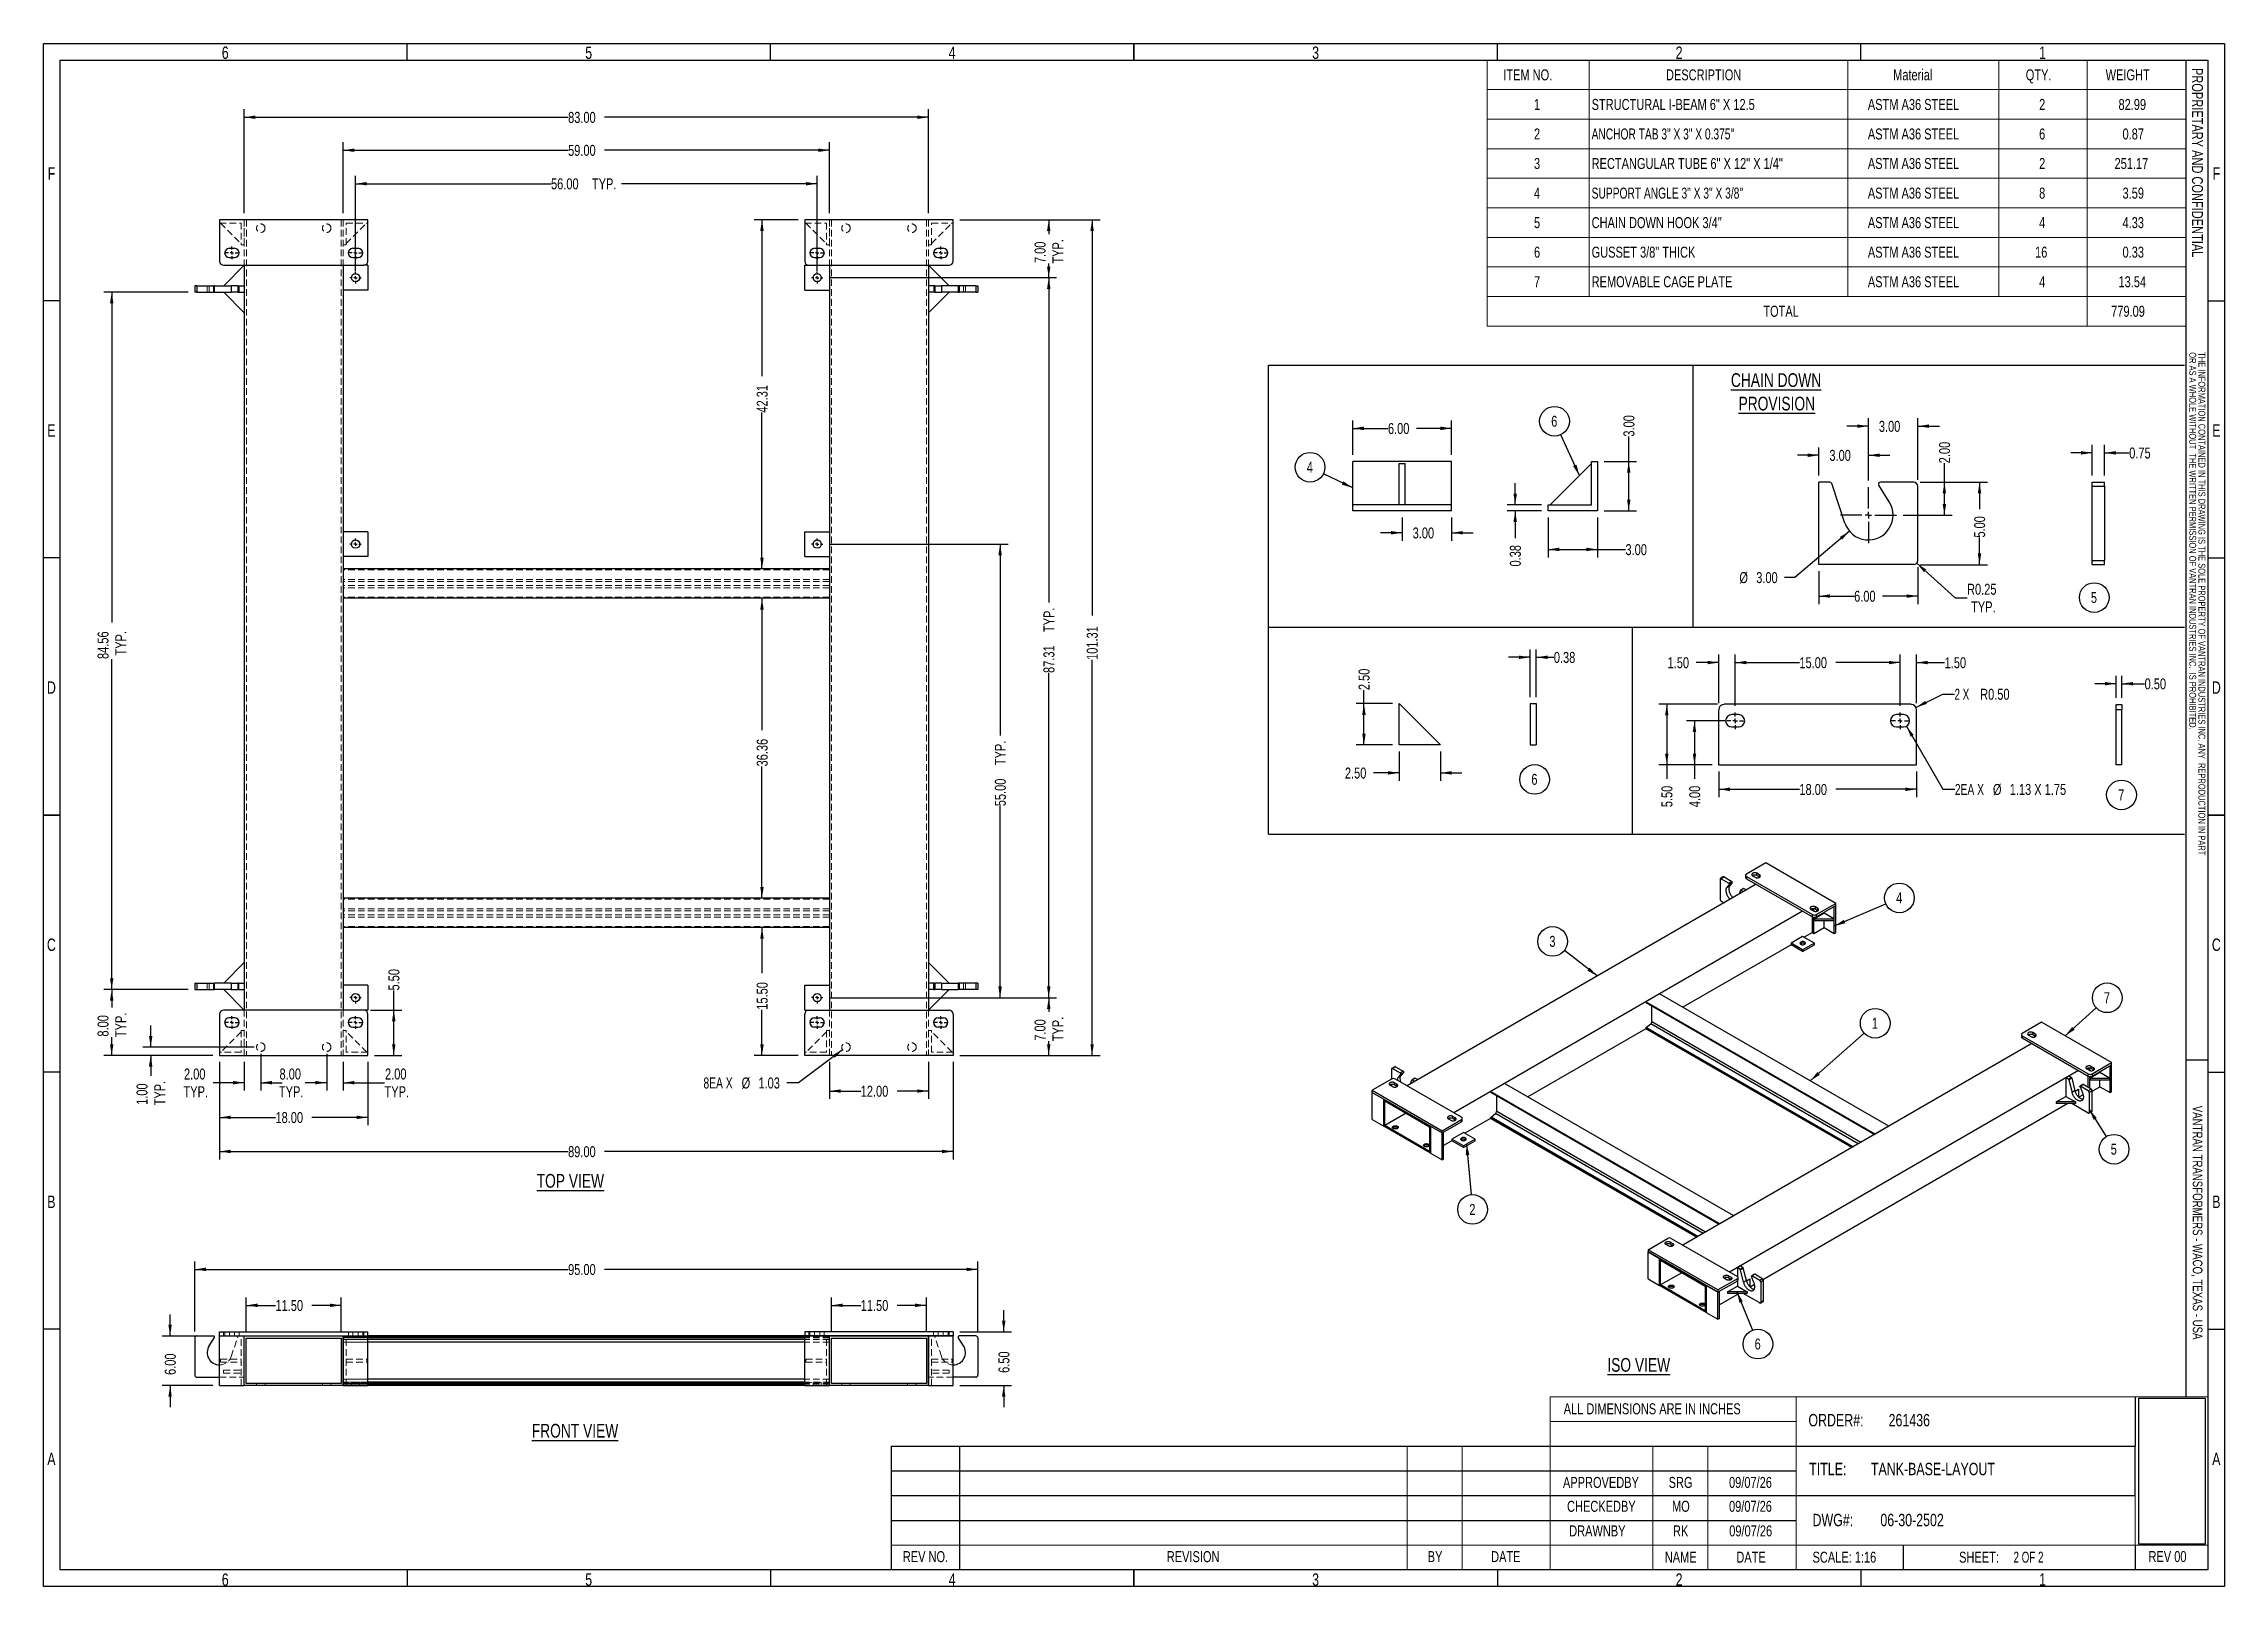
# Model space of a CAD drawing. Header units: inches. Extents: x 0 to 265, y 0 to 187.
import ezdxf

# ---------------------------------------------------------------- set-up
doc = ezdxf.new("R2010")
doc.units = ezdxf.units.IN
doc.header["$LTSCALE"] = 16
doc.header["$MEASUREMENT"] = 0
doc.linetypes.add('CENTERX2', pattern=[0.8, 0.5, -0.1, 0.1, -0.1])
doc.linetypes.add('HIDDEN', pattern=[0.075, 0.05, -0.025])
doc.layers.add('FORMAT', color=7, linetype='Continuous')
doc.styles.add('SLDTEXTSTYLE0', font='TXT', dxfattribs={"width": 0.75})
doc.styles.add('SLDTEXTSTYLE1', font='TXT', dxfattribs={"width": 0.666667})
doc.styles.add('SLDTEXTSTYLE2', font='TXT', dxfattribs={"width": 0.694444})
doc.styles.add('SLDTEXTSTYLE3', font='TXT', dxfattribs={"width": 0.696429})
doc.styles.add('SLDTEXTSTYLE4', font='TXT', dxfattribs={"width": 0.7})
doc.dimstyles.new('SLDDIMSTYLE0', dxfattribs={"dimtxt": 1.359375, "dimasz": 1.359375, "dimexe": 0, "dimexo": 0.0625, "dimgap": 0.339844, "dimtad": 0, "dimlfac": 0.615385, "dimrnd": 1e-09, "dimzin": 4, "dimdsep": 46, "dimtxsty": 'SLDTEXTSTYLE0', "dimsah": 1, "dimcen": 0.09, "dimadec": 0, "dimazin": 1, "dimtfac": 1, "dimtmove": 0, "dimatfit": 0, "dimfxl": 0, "dimfrac": 2, "dimtolj": 1, "dimtzin": 12, "dimarcsym": 0})
doc.dimstyles.new('SLDDIMSTYLE1', dxfattribs={"dimtxt": 1.359375, "dimasz": 1.359375, "dimexe": 0, "dimexo": 0.0625, "dimgap": 0.339844, "dimtad": 0, "dimlfac": 0.615385, "dimrnd": 1e-09, "dimzin": 4, "dimdsep": 46, "dimtxsty": 'SLDTEXTSTYLE0', "dimsah": 1, "dimcen": 0.09, "dimadec": 0, "dimazin": 1, "dimtfac": 1, "dimtofl": 0, "dimtmove": 0, "dimatfit": 3, "dimfxl": 0, "dimfrac": 2, "dimtolj": 1, "dimtzin": 12, "dimarcsym": 0})
doc.dimstyles.new('SLDDIMSTYLE10', dxfattribs={"dimtxt": 1.359375, "dimasz": 1.359375, "dimexe": 0, "dimexo": 0.0625, "dimgap": 0.339844, "dimtad": 0, "dimlfac": 0.461538, "dimrnd": 1e-09, "dimzin": 4, "dimdsep": 46, "dimtxsty": 'SLDTEXTSTYLE0', "dimsah": 1, "dimcen": 0.09, "dimadec": 0, "dimazin": 1, "dimtfac": 1, "dimtofl": 0, "dimtmove": 0, "dimatfit": 3, "dimfxl": 0, "dimfrac": 2, "dimtolj": 1, "dimtzin": 12, "dimarcsym": 0})
doc.dimstyles.new('SLDDIMSTYLE11', dxfattribs={"dimtxt": 1.359375, "dimasz": 1.359375, "dimexe": 0, "dimexo": 0.0625, "dimgap": 0.339844, "dimtad": 0, "dimlfac": 0.461538, "dimrnd": 1e-09, "dimzin": 4, "dimdsep": 46, "dimtxsty": 'SLDTEXTSTYLE0', "dimsah": 1, "dimcen": 0.09, "dimadec": 0, "dimazin": 1, "dimtfac": 1, "dimtmove": 0, "dimatfit": 0, "dimfxl": 0, "dimfrac": 2, "dimtolj": 1, "dimtzin": 12, "dimarcsym": 0})
doc.dimstyles.new('SLDDIMSTYLE12', dxfattribs={"dimtxt": 1.359375, "dimasz": 1.359375, "dimexe": 0, "dimexo": 0.0625, "dimgap": 0.339844, "dimtad": 0, "dimtih": 1, "dimtoh": 1, "dimlfac": 0.461538, "dimrnd": 1e-09, "dimzin": 0, "dimdsep": 46, "dimtxsty": 'SLDTEXTSTYLE0', "dimsah": 1, "dimcen": 0, "dimadec": 0, "dimazin": 0, "dimtfac": 1, "dimtofl": 0, "dimtmove": 0, "dimatfit": 3, "dimfxl": 0, "dimfrac": 2, "dimtolj": 1, "dimtzin": 12, "dimarcsym": 0})
doc.dimstyles.new('SLDDIMSTYLE13', dxfattribs={"dimtxt": 1.359375, "dimasz": 1.359375, "dimexe": 0, "dimexo": 0.0625, "dimgap": 0.339844, "dimtad": 0, "dimlfac": 0.461538, "dimrnd": 1e-09, "dimzin": 0, "dimdsep": 46, "dimtxsty": 'SLDTEXTSTYLE0', "dimsah": 1, "dimcen": 0.09, "dimadec": 0, "dimazin": 0, "dimtfac": 1, "dimtmove": 0, "dimatfit": 0, "dimfxl": 0, "dimfrac": 2, "dimtolj": 1, "dimtzin": 12, "dimarcsym": 0})
doc.dimstyles.new('SLDDIMSTYLE2', dxfattribs={"dimtxt": 1.359375, "dimasz": 1.359375, "dimexe": 0, "dimexo": 0.0625, "dimgap": 0.339844, "dimtad": 0, "dimlfac": 0.615385, "dimrnd": 1e-09, "dimzin": 12, "dimdsep": 46, "dimtxsty": 'SLDTEXTSTYLE0', "dimsah": 1, "dimcen": 0.09, "dimadec": 0, "dimazin": 3, "dimtfac": 1, "dimtofl": 0, "dimtmove": 0, "dimatfit": 3, "dimfxl": 0, "dimfrac": 2, "dimtolj": 1, "dimtzin": 12, "dimarcsym": 0})
doc.dimstyles.new('SLDDIMSTYLE3', dxfattribs={"dimtxt": 1.359375, "dimasz": 1.359375, "dimexe": 0, "dimexo": 0.0625, "dimgap": 0.339844, "dimtad": 0, "dimtih": 1, "dimtoh": 1, "dimlfac": 0.615385, "dimrnd": 1e-09, "dimzin": 12, "dimdsep": 46, "dimtxsty": 'SLDTEXTSTYLE0', "dimsah": 1, "dimcen": 0, "dimadec": 0, "dimazin": 3, "dimtfac": 1, "dimtofl": 0, "dimtmove": 0, "dimatfit": 3, "dimfxl": 0, "dimfrac": 2, "dimtolj": 1, "dimtzin": 12, "dimarcsym": 0})
doc.dimstyles.new('SLDDIMSTYLE4', dxfattribs={"dimtxt": 0.18, "dimasz": 1.359375, "dimexe": 0, "dimexo": 0.0625, "dimgap": 0, "dimtad": 0, "dimtih": 1, "dimtoh": 1, "dimdec": 0, "dimrnd": 1e-09, "dimzin": 0, "dimdsep": 46, "dimtxsty": 'Standard', "dimsah": 1, "dimcen": 0.09, "dimadec": 0, "dimazin": 0, "dimtfac": 1.359375, "dimtdec": 0, "dimtofl": 0, "dimtmove": 0, "dimatfit": 3, "dimfxl": 0, "dimfrac": 2, "dimtolj": 1, "dimtzin": 0, "dimarcsym": 0})
doc.dimstyles.new('SLDDIMSTYLE5', dxfattribs={"dimtxt": 1.359375, "dimasz": 1.359375, "dimexe": 0, "dimexo": 0.0625, "dimgap": 0.339844, "dimtad": 0, "dimlfac": 0.307692, "dimrnd": 1e-09, "dimzin": 4, "dimdsep": 46, "dimtxsty": 'SLDTEXTSTYLE0', "dimsah": 1, "dimcen": 0.09, "dimadec": 0, "dimazin": 1, "dimtfac": 1, "dimtmove": 0, "dimatfit": 0, "dimfxl": 0, "dimfrac": 2, "dimtolj": 1, "dimtzin": 12, "dimarcsym": 0})
doc.dimstyles.new('SLDDIMSTYLE6', dxfattribs={"dimtxt": 1.359375, "dimasz": 1.359375, "dimexe": 0, "dimexo": 0.0625, "dimgap": 0.339844, "dimtad": 0, "dimlfac": 0.307692, "dimrnd": 1e-09, "dimzin": 4, "dimdsep": 46, "dimtxsty": 'SLDTEXTSTYLE0', "dimsah": 1, "dimcen": 0.09, "dimadec": 0, "dimazin": 1, "dimtfac": 1, "dimtofl": 0, "dimtmove": 0, "dimatfit": 3, "dimfxl": 0, "dimfrac": 2, "dimtolj": 1, "dimtzin": 12, "dimarcsym": 0})
doc.dimstyles.new('SLDDIMSTYLE7', dxfattribs={"dimtxt": 1.359375, "dimasz": 1.359375, "dimexe": 0, "dimexo": 0.0625, "dimgap": 0.339844, "dimtad": 0, "dimlfac": 0.307692, "dimrnd": 1e-09, "dimdsep": 46, "dimtxsty": 'SLDTEXTSTYLE0', "dimsah": 1, "dimcen": 0.09, "dimadec": 0, "dimazin": 2, "dimtfac": 1, "dimtmove": 0, "dimatfit": 0, "dimfxl": 0, "dimfrac": 2, "dimtolj": 1, "dimtzin": 12, "dimarcsym": 0})
doc.dimstyles.new('SLDDIMSTYLE8', dxfattribs={"dimtxt": 1.359375, "dimasz": 1.359375, "dimexe": 0, "dimexo": 0.0625, "dimgap": 0.339844, "dimtad": 0, "dimtih": 1, "dimtoh": 1, "dimlfac": 0.307692, "dimrnd": 1e-09, "dimdsep": 46, "dimtxsty": 'SLDTEXTSTYLE0', "dimsah": 1, "dimcen": 0, "dimadec": 0, "dimazin": 2, "dimtfac": 1, "dimtofl": 0, "dimtmove": 0, "dimatfit": 3, "dimfxl": 0, "dimfrac": 2, "dimtolj": 1, "dimtzin": 12, "dimarcsym": 0})
doc.dimstyles.new('SLDDIMSTYLE9', dxfattribs={"dimtxt": 1.359375, "dimasz": 1.359375, "dimexe": 0, "dimexo": 0.0625, "dimgap": 0.339844, "dimtad": 0, "dimtih": 1, "dimtoh": 1, "dimlfac": 0.307692, "dimrnd": 1e-09, "dimzin": 4, "dimdsep": 46, "dimtxsty": 'SLDTEXTSTYLE0', "dimsah": 1, "dimcen": 0, "dimadec": 0, "dimazin": 1, "dimtfac": 1, "dimtofl": 0, "dimtmove": 0, "dimatfit": 3, "dimfxl": 0, "dimfrac": 2, "dimtolj": 1, "dimtzin": 12, "dimarcsym": 0})
picture_1 = doc.add_image_def('image1.bmp', size_in_pixel=(535, 215))

msp = doc.modelspace()

# ---------------------------------------------------------------- texts
at = {"color": 7, "linetype": 'Continuous', "lineweight": 0, "rotation": 270, "style": 'SLDTEXTSTYLE0'}
for s, insert, char_height, attachment_point in [('PROPRIETARY AND CONFIDENTIAL', (261.967, 184.129), 1.33333, 1), ('VANTRAN TRANSFORMERS - WACO, TEXAS - USA', (261.906, 44.112), 1.16667, 2)]:
    msp.add_mtext(s, dxfattribs=dict(at, insert=insert, char_height=char_height, attachment_point=attachment_point))
at = {"layer": 'FORMAT', "style": 'SLDTEXTSTYLE0'}
for s, insert, char_height, attachment_point in [('6', (22.032, 186.737), 1.5, 2), ('5', (66.126, 186.737), 1.5, 2), ('4', (110.221, 186.737), 1.5, 2), ('3', (154.315, 186.737), 1.5, 2), ('2', (198.41, 186.737), 1.5, 2), ('1', (242.504, 186.737), 1.5, 2), ('F', (0.953, 172.106), 1.5, 2), ('F', (263.6, 172.106), 1.5, 2), ('E', (0.942, 140.925), 1.5, 2), ('E', (263.589, 140.925), 1.5, 2), ('D', (0.944, 109.744), 1.5, 2), ('D', (263.591, 109.744), 1.5, 2), ('C', (0.938, 78.563), 1.5, 2), ('C', (263.585, 78.563), 1.5, 2), ('\\LTOP VIEW', (59.817, 50.013), 1.6667, 1), ('B', (0.943, 47.382), 1.5, 2), ('B', (263.59, 47.382), 1.5, 2), ('\\LISO VIEW', (189.71, 27.692), 1.6667, 1), ('\\LFRONT VIEW', (59.224, 19.708), 1.66667, 1), ('A', (0.944, 16.201), 1.5, 2), ('A', (263.591, 16.201), 1.5, 2), ('6', (22.032, 1.57), 1.5, 2), ('5', (66.126, 1.57), 1.5, 2), ('4', (110.221, 1.57), 1.5, 2), ('3', (154.315, 1.57), 1.5, 2), ('2', (198.41, 1.57), 1.5, 2), ('1', (242.504, 1.57), 1.5, 2)]:
    msp.add_mtext(s, dxfattribs=dict(at, insert=insert, char_height=char_height, attachment_point=attachment_point))
at = {"layer": 'FORMAT', "color": 7}
for s, insert, char_height, attachment_point, style in [('ALL DIMENSIONS ARE IN INCHES', (184.413, 22.201), 1.33333, 1, 'SLDTEXTSTYLE0'), ('ORDER#:', (214.104, 20.907), 1.5, 1, 'SLDTEXTSTYLE0'), ('261436', (223.831, 20.907), 1.5, 1, 'SLDTEXTSTYLE0'), ('APPROVEDBY', (188.932, 13.271), 1.3333, 2, 'SLDTEXTSTYLE0'), ('SRG', (198.594, 13.271), 1.3333, 2, 'SLDTEXTSTYLE0'), ('09/07/26', (207.076, 13.271), 1.3333, 2, 'SLDTEXTSTYLE0'), ('TITLE:', (214.198, 14.981), 1.5, 1, 'SLDTEXTSTYLE0'), ('TANK-BASE-LAYOUT', (221.684, 14.981), 1.5, 1, 'SLDTEXTSTYLE0'), ('CHECKEDBY', (188.983, 10.374), 1.3333, 2, 'SLDTEXTSTYLE0'), ('MO', (198.631, 10.374), 1.3333, 2, 'SLDTEXTSTYLE0'), ('09/07/26', (207.076, 10.374), 1.3333, 2, 'SLDTEXTSTYLE0'), ('DWG#:', (214.6, 8.797), 1.5, 1, 'SLDTEXTSTYLE0'), ('06-30-2502', (222.832, 8.797), 1.5, 1, 'SLDTEXTSTYLE0'), ('DRAWNBY', (188.498, 7.394), 1.3333, 2, 'SLDTEXTSTYLE0'), ('RK', (198.606, 7.394), 1.3333, 2, 'SLDTEXTSTYLE0'), ('09/07/26', (207.099, 7.394), 1.3333, 2, 'SLDTEXTSTYLE0'), ('REV NO.', (106.987, 4.271), 1.3333, 2, 'SLDTEXTSTYLE0'), ('REVISION', (139.456, 4.271), 1.3333, 2, 'SLDTEXTSTYLE0'), ('BY', (168.808, 4.271), 1.3333, 2, 'SLDTEXTSTYLE0'), ('DATE', (177.392, 4.271), 1.3333, 2, 'SLDTEXTSTYLE0'), ('NAME', (198.608, 4.205), 1.3333, 2, 'SLDTEXTSTYLE0'), ('DATE', (207.144, 4.205), 1.3333, 2, 'SLDTEXTSTYLE0'), ('SCALE: 1:16', (214.6, 4.205), 1.33333, 1, 'SLDTEXTSTYLE0'), ('SHEET:', (232.383, 4.205), 1.3333, 1, 'SLDTEXTSTYLE0'), ('2 OF 2', (238.987, 4.205), 1.3333, 1, 'SLDTEXTSTYLE1'), ('REV 00', (255.361, 4.283), 1.3333, 1, 'SLDTEXTSTYLE0')]:
    msp.add_mtext(s, dxfattribs=dict(at, insert=insert, char_height=char_height, attachment_point=attachment_point, style=style))

# ---------------------------------------------------------------- blocks, each defined once
blk = doc.blocks.new('SW_NOTE_0')
at = {"layer": 'FORMAT', "color": 0, "char_height": 1.6667, "attachment_point": 2, "style": 'SLDTEXTSTYLE0'}
for s, insert in [('\\LCHAIN DOWN', (8.7, 2.15)), ('\\LPROVISION', (8.79, -0.7))]:
    blk.add_mtext(s, dxfattribs=dict(at, insert=insert))
blk = doc.blocks.new('SW_NOTE_0_1')
at = {"color": 0, "linetype": 'Continuous', "lineweight": 0, "attachment_point": 1, "rotation": 270, "style": 'SLDTEXTSTYLE0'}
for s, insert, char_height in [('OR AS A WHOLE WITHOUT  THE WRITTEN PERMISSION OF VANTRAN INDUSTRIES INC.  IS PROHIBITED.', (-0.04, 0), 0.8333), ('THE INFORMATION CONTAINED IN THIS DRAWING IS THE SOLE PROPERTY OF VANTRAN INDUSTRIES INC. ANY  REPRODUCTION IN PART', (1.07, 0), 0.83333)]:
    blk.add_mtext(s, dxfattribs=dict(at, insert=insert, char_height=char_height))
blk = doc.blocks.new('SW_TABLEANNOTATION_1')
at = {"color": 0, "linetype": 'Continuous', "lineweight": 18}
for p, q in [((0, 0), (0, -3.58)), ((0, 0), (12.38, 0)), ((12.38, 0), (12.38, -3.58)), ((12.38, 0), (43.79, 0)), ((43.79, 0), (43.79, -3.58)), ((43.79, 0), (62.1, 0)), ((62.1, 0), (62.1, -3.58)), ((62.1, 0), (72.82, 0)), ((72.82, 0), (72.82, -3.58)), ((72.82, 0), (84.82, 0)), ((84.82, 0), (84.82, -3.58)), ((0, -3.58), (12.38, -3.58)), ((0, -3.58), (0, -7.17)), ((12.38, -3.58), (43.79, -3.58)), ((12.38, -3.58), (12.38, -7.17)), ((43.79, -3.58), (62.1, -3.58)), ((43.79, -3.58), (43.79, -7.17)), ((62.1, -3.58), (72.82, -3.58)), ((62.1, -3.58), (62.1, -7.17)), ((72.82, -3.58), (84.82, -3.58)), ((72.82, -3.58), (72.82, -7.17)), ((84.82, -3.58), (84.82, -7.17)), ((0, -7.17), (0, -10.75)), ((0, -7.17), (12.38, -7.17)), ((12.38, -7.17), (12.38, -10.75)), ((12.38, -7.17), (43.79, -7.17)), ((43.79, -7.17), (43.79, -10.75)), ((43.79, -7.17), (62.1, -7.17)), ((62.1, -7.17), (62.1, -10.75)), ((62.1, -7.17), (72.82, -7.17)), ((72.82, -7.17), (72.82, -10.75)), ((72.82, -7.17), (84.82, -7.17)), ((84.82, -7.17), (84.82, -10.75)), ((0, -10.75), (0, -14.33)), ((0, -10.75), (12.38, -10.75)), ((12.38, -10.75), (12.38, -14.33)), ((12.38, -10.75), (43.79, -10.75)), ((43.79, -10.75), (43.79, -14.33)), ((43.79, -10.75), (62.1, -10.75)), ((62.1, -10.75), (62.1, -14.33)), ((62.1, -10.75), (72.82, -10.75)), ((72.82, -10.75), (72.82, -14.33)), ((72.82, -10.75), (84.82, -10.75)), ((84.82, -10.75), (84.82, -14.33)), ((0, -14.33), (0, -17.92)), ((0, -14.33), (12.38, -14.33)), ((12.38, -14.33), (12.38, -17.92)), ((12.38, -14.33), (43.79, -14.33)), ((43.79, -14.33), (43.79, -17.92)), ((43.79, -14.33), (62.1, -14.33)), ((62.1, -14.33), (62.1, -17.92)), ((62.1, -14.33), (72.82, -14.33)), ((72.82, -14.33), (72.82, -17.92)), ((72.82, -14.33), (84.82, -14.33)), ((84.82, -14.33), (84.82, -17.92)), ((0, -17.92), (0, -21.5)), ((0, -17.92), (12.38, -17.92)), ((12.38, -17.92), (12.38, -21.5)), ((12.38, -17.92), (43.79, -17.92)), ((43.79, -17.92), (43.79, -21.5)), ((43.79, -17.92), (62.1, -17.92)), ((62.1, -17.92), (62.1, -21.5)), ((62.1, -17.92), (72.82, -17.92)), ((72.82, -17.92), (72.82, -21.5)), ((72.82, -17.92), (84.82, -17.92)), ((84.82, -17.92), (84.82, -21.5)), ((0, -21.5), (0, -25.08)), ((0, -21.5), (12.38, -21.5)), ((12.38, -21.5), (12.38, -25.08)), ((12.38, -21.5), (43.79, -21.5)), ((43.79, -21.5), (43.79, -25.08)), ((43.79, -21.5), (62.1, -21.5)), ((62.1, -21.5), (62.1, -25.08)), ((62.1, -21.5), (72.82, -21.5)), ((72.82, -21.5), (72.82, -25.08)), ((72.82, -21.5), (84.82, -21.5)), ((84.82, -21.5), (84.82, -25.08)), ((0, -25.08), (0, -28.67)), ((0, -25.08), (12.38, -25.08)), ((12.38, -25.08), (12.38, -28.67)), ((12.38, -25.08), (43.79, -25.08)), ((43.79, -25.08), (43.79, -28.67)), ((43.79, -25.08), (62.1, -25.08)), ((62.1, -25.08), (62.1, -28.67)), ((62.1, -25.08), (72.82, -25.08)), ((72.82, -25.08), (72.82, -28.67)), ((72.82, -25.08), (84.82, -25.08)), ((84.82, -25.08), (84.82, -28.67)), ((0, -28.67), (0, -32.25)), ((0, -28.67), (12.38, -28.67)), ((12.38, -28.67), (43.79, -28.67)), ((43.79, -28.67), (62.1, -28.67)), ((62.1, -28.67), (72.82, -28.67)), ((72.82, -28.67), (72.82, -32.25)), ((72.82, -28.67), (84.82, -28.67)), ((84.82, -28.67), (84.82, -32.25)), ((0, -32.25), (12.38, -32.25)), ((12.38, -32.25), (43.79, -32.25)), ((43.79, -32.25), (62.1, -32.25)), ((62.1, -32.25), (72.82, -32.25)), ((72.82, -32.25), (84.82, -32.25))]:
    blk.add_line(p, q, dxfattribs=at)
at = {"color": 0, "linetype": 'Continuous', "lineweight": 0, "attachment_point": 1}
for s, insert, char_height, style in [('ITEM NO.', (1.97, -1.12), 1.333, 'SLDTEXTSTYLE0'), ('DESCRIPTION', (21.71, -1.12), 1.3333, 'SLDTEXTSTYLE0'), ('Material', (49.27, -1.12), 1.333, 'SLDTEXTSTYLE0'), ('QTY.', (65.36, -1.12), 1.333, 'SLDTEXTSTYLE0'), ('WEIGHT', (75.05, -1.12), 1.333, 'SLDTEXTSTYLE0'), ('1', (5.7, -4.71), 1.33, 'SLDTEXTSTYLE0'), ('STRUCTURAL I-BEAM 6" X 12.5', (12.69, -4.71), 1.3333, 'SLDTEXTSTYLE0'), ('ASTM A36 STEEL', (46.2, -4.71), 1.3333, 'SLDTEXTSTYLE0'), ('2', (66.98, -4.71), 1.33, 'SLDTEXTSTYLE0'), ('82.99', (76.61, -4.71), 1.333, 'SLDTEXTSTYLE0'), ('2', (5.7, -8.29), 1.33, 'SLDTEXTSTYLE0'), ('ANCHOR TAB 3" X 3" X 0.375"', (12.69, -8.29), 1.3333, 'SLDTEXTSTYLE2'), ('ASTM A36 STEEL', (46.2, -8.29), 1.3333, 'SLDTEXTSTYLE0'), ('6', (66.98, -8.29), 1.33, 'SLDTEXTSTYLE0'), ('0.87', (77.1, -8.29), 1.333, 'SLDTEXTSTYLE0'), ('3', (5.7, -11.87), 1.33, 'SLDTEXTSTYLE0'), ('RECTANGULAR TUBE 6" X 12" X 1/4"', (12.69, -11.87), 1.3333, 'SLDTEXTSTYLE0'), ('ASTM A36 STEEL', (46.2, -11.87), 1.3333, 'SLDTEXTSTYLE0'), ('2', (66.98, -11.87), 1.33, 'SLDTEXTSTYLE0'), ('251.17', (76.13, -11.87), 1.333, 'SLDTEXTSTYLE0'), ('4', (5.7, -15.46), 1.33, 'SLDTEXTSTYLE0'), ('SUPPORT ANGLE 3" X 3" X 3/8"', (12.69, -15.46), 1.3333, 'SLDTEXTSTYLE3'), ('ASTM A36 STEEL', (46.2, -15.46), 1.3333, 'SLDTEXTSTYLE0'), ('8', (66.98, -15.46), 1.33, 'SLDTEXTSTYLE0'), ('3.59', (77.1, -15.46), 1.333, 'SLDTEXTSTYLE0'), ('5', (5.7, -19.04), 1.33, 'SLDTEXTSTYLE0'), ('CHAIN DOWN HOOK 3/4"', (12.69, -19.04), 1.3333, 'SLDTEXTSTYLE0'), ('ASTM A36 STEEL', (46.2, -19.04), 1.3333, 'SLDTEXTSTYLE0'), ('4', (66.98, -19.04), 1.33, 'SLDTEXTSTYLE0'), ('4.33', (77.1, -19.04), 1.333, 'SLDTEXTSTYLE0'), ('6', (5.7, -22.62), 1.33, 'SLDTEXTSTYLE0'), ('GUSSET 3/8" THICK', (12.69, -22.62), 1.3333, 'SLDTEXTSTYLE0'), ('ASTM A36 STEEL', (46.2, -22.62), 1.3333, 'SLDTEXTSTYLE0'), ('16', (66.49, -22.62), 1.333, 'SLDTEXTSTYLE0'), ('0.33', (77.1, -22.62), 1.333, 'SLDTEXTSTYLE0'), ('7', (5.7, -26.21), 1.33, 'SLDTEXTSTYLE0'), ('REMOVABLE CAGE PLATE', (12.69, -26.21), 1.3333, 'SLDTEXTSTYLE0'), ('ASTM A36 STEEL', (46.2, -26.21), 1.3333, 'SLDTEXTSTYLE0'), ('4', (66.98, -26.21), 1.33, 'SLDTEXTSTYLE0'), ('13.54', (76.61, -26.21), 1.333, 'SLDTEXTSTYLE0'), ('TOTAL', (33.52, -29.79), 1.333, 'SLDTEXTSTYLE0'), ('779.09', (75.72, -29.79), 1.333, 'SLDTEXTSTYLE0')]:
    blk.add_mtext(s, dxfattribs=dict(at, insert=insert, char_height=char_height, style=style))
blk = doc.blocks.new('Drawing View45')
at = {"color": 7, "linetype": 'Continuous', "lineweight": 25}
for p, q in [((0, 0), (0, -0.5)), ((18, 0), (0, 0)), ((18, 0), (18, -0.5)), ((-74, -0.75), (-74, -5.25)), ((-73.75, -0.5), (-71.73, -0.5)), ((-72.26, -1.69), (-71.62, -0.69)), ((-71, -0.5), (-71, 0)), ((-71, 0), (-53, 0)), ((-71, -0.5), (-53, -0.5)), ((-71, -0.5), (-68, -0.5)), ((-71, -6.5), (-71, -0.5)), ((-68, -6.5), (-68, -0.5)), ((-68, -0.5), (-56, -0.5)), ((-68, -6.5), (-68, -0.5)), ((-67.75, -0.75), (-56.25, -0.75)), ((-67.75, -6.25), (-67.75, -0.75)), ((-56.25, -0.75), (-56.25, -6.25)), ((-56, -0.5), (-56, -6.5)), ((-56, -0.5), (-53, -0.5)), ((-56, -6.5), (-56, -0.5)), ((-53, -0.5), (-53, 0)), ((0, -0.5), (-53, -0.5)), ((-53, -6.5), (-53, -0.5)), ((0, -0.59), (-53, -0.59)), ((0, -0.73), (-53, -0.73)), ((0, -0.92), (-53, -0.92)), ((0, -1.25), (-53, -1.25)), ((18, -0.5), (0, -0.5)), ((0, -6.5), (0, -0.5)), ((0, -0.5), (3, -0.5)), ((3, -0.5), (15, -0.5)), ((3, -6.5), (3, -0.5)), ((3, -6.5), (3, -0.5)), ((3.25, -0.75), (14.75, -0.75)), ((3.25, -6.25), (3.25, -0.75)), ((14.75, -0.75), (14.75, -6.25)), ((15, -0.5), (15, -6.5)), ((15, -0.5), (18, -0.5)), ((15, -6.5), (15, -0.5)), ((18, -6.5), (18, -0.5)), ((19.26, -1.69), (18.62, -0.69)), ((20.75, -0.5), (18.73, -0.5)), ((21, -0.75), (21, -5.25)), ((-73.75, -5.5), (-71, -5.5)), ((-71, -6.5), (-68, -6.5)), ((-56, -6.5), (-68, -6.5)), ((-56.25, -6.25), (-67.75, -6.25)), ((-56, -6.5), (-53, -6.5)), ((0, -5.75), (-53, -5.75)), ((0, -6.08), (-53, -6.08)), ((0, -6.27), (-53, -6.27)), ((0, -6.41), (-53, -6.41)), ((0, -6.5), (-53, -6.5)), ((0, -6.5), (3, -6.5)), ((15, -6.5), (3, -6.5)), ((14.75, -6.25), (3.25, -6.25)), ((15, -6.5), (18, -6.5)), ((20.75, -5.5), (18, -5.5))]:
    blk.add_line(p, q, dxfattribs=at)
at = {"color": 7, "linetype": 'HIDDEN', "lineweight": 18}
for p, q in [((-70.5, 0), (-70.5, -0.5)), ((-70.5, -0.5), (-70.5, 0)), ((-70.37, 0), (-70.37, -0.5)), ((-69.81, -0.5), (-69.81, 0)), ((-69.81, -0.5), (-69.81, 0)), ((-69.81, -0.5), (-69.81, 0)), ((-69.81, -0.5), (-69.81, 0)), ((-69.58, -2.98), (-68.78, -0.59)), ((-69.19, -0.5), (-69.19, 0)), ((-69.19, -0.5), (-69.19, 0)), ((-69.19, -0.5), (-69.19, 0)), ((-69.19, -0.5), (-69.19, 0)), ((-68.62, -0.5), (-68.62, 0)), ((-68.38, -6.5), (-68.38, -0.5)), ((3, -0.59), (-56, -0.59)), ((3, -0.59), (-56, -0.59)), ((3, -0.59), (-56, -0.59)), ((-53, -0.59), (-56, -0.59)), ((3, -0.73), (-56, -0.73)), ((3, -0.73), (-56, -0.73)), ((3, -0.73), (-56, -0.73)), ((-53, -0.73), (-56, -0.73)), ((3, -0.92), (-56, -0.92)), ((3, -0.92), (-56, -0.92)), ((3, -0.92), (-56, -0.92)), ((-53, -0.92), (-56, -0.92)), ((3, -1.25), (-56, -1.25)), ((3, -1.25), (-56, -1.25)), ((3, -1.25), (-56, -1.25)), ((-53, -1.25), (-56, -1.25)), ((-55.63, -6.5), (-55.63, -0.5)), ((-55.37, 0), (-55.37, -0.5)), ((-54.81, -0.5), (-54.81, 0)), ((-54.81, -0.5), (-54.81, 0)), ((-54.81, -0.5), (-54.81, 0)), ((-54.81, -0.5), (-54.81, 0)), ((-54.19, -0.5), (-54.19, 0)), ((-54.19, -0.5), (-54.19, 0)), ((-54.19, -0.5), (-54.19, 0)), ((-54.19, -0.5), (-54.19, 0)), ((-53.62, -0.5), (-53.62, 0)), ((-53.5, -0.5), (-53.5, 0)), ((-53.5, 0), (-53.5, -0.5)), ((3, -0.59), (0, -0.59)), ((3, -0.73), (0, -0.73)), ((3, -0.92), (0, -0.92)), ((3, -1.25), (0, -1.25)), ((0.5, -0.5), (0.5, 0)), ((0.5, 0), (0.5, -0.5)), ((0.63, 0), (0.63, -0.5)), ((1.19, 0), (1.19, -0.5)), ((1.19, 0), (1.19, -0.5)), ((1.19, -0.5), (1.19, 0)), ((1.19, -0.5), (1.19, 0)), ((1.81, 0), (1.81, -0.5)), ((1.81, 0), (1.81, -0.5)), ((1.81, -0.5), (1.81, 0)), ((1.81, -0.5), (1.81, 0)), ((2.37, -0.5), (2.37, 0)), ((2.62, -6.5), (2.62, -0.5)), ((15.38, -6.5), (15.38, -0.5)), ((15.62, 0), (15.62, -0.5)), ((16.58, -2.98), (15.78, -0.59)), ((16.19, 0), (16.19, -0.5)), ((16.19, 0), (16.19, -0.5)), ((16.19, -0.5), (16.19, 0)), ((16.19, -0.5), (16.19, 0)), ((16.81, 0), (16.81, -0.5)), ((16.81, 0), (16.81, -0.5)), ((16.81, -0.5), (16.81, 0)), ((16.81, -0.5), (16.81, 0)), ((17.38, -0.5), (17.38, 0)), ((17.5, 0), (17.5, -0.5)), ((17.5, -0.5), (17.5, 0)), ((-70.87, -3.31), (-70.87, -3.69)), ((-70.87, -3.31), (-68.38, -3.31)), ((-70.87, -3.69), (-68.38, -3.69)), ((-70.5, -4.63), (-70.5, -5)), ((-70.5, -4.63), (-68, -4.63)), ((-70.5, -5), (-68, -5)), ((-68.38, -3.31), (-68.38, -3.69)), ((-55.63, -3.31), (-55.63, -3.69)), ((-55.63, -3.31), (-53.12, -3.31)), ((-55.63, -3.69), (-53.12, -3.69)), ((-53.12, -3.31), (-53.12, -3.69)), ((0.13, -3.31), (0.13, -3.69)), ((0.13, -3.31), (2.62, -3.31)), ((0.13, -3.69), (2.62, -3.69)), ((2.62, -3.31), (2.62, -3.69)), ((17.5, -4.63), (15, -4.63)), ((17.5, -5), (15, -5)), ((15.38, -3.31), (17.88, -3.31)), ((15.38, -3.31), (15.38, -3.69)), ((15.38, -3.69), (17.88, -3.69)), ((17.5, -4.63), (17.5, -5)), ((17.88, -3.31), (17.88, -3.69)), ((-71, -5.5), (-68, -5.5)), ((-66.52, -6.25), (-66.52, -6.5)), ((-65.48, -6.5), (-65.48, -6.25)), ((-58.52, -6.25), (-58.52, -6.5)), ((-57.48, -6.5), (-57.48, -6.25)), ((3, -5.75), (-56, -5.75)), ((3, -5.75), (-56, -5.75)), ((3, -5.75), (-56, -5.75)), ((-53, -5.75), (-56, -5.75)), ((3, -6.08), (-56, -6.08)), ((3, -6.08), (-56, -6.08)), ((3, -6.08), (-56, -6.08)), ((-53, -6.08), (-56, -6.08)), ((-53, -6.13), (-56, -6.13)), ((3, -6.27), (-56, -6.27)), ((3, -6.27), (-56, -6.27)), ((3, -6.27), (-56, -6.27)), ((-53, -6.27), (-56, -6.27)), ((3, -6.41), (-56, -6.41)), ((3, -6.41), (-56, -6.41)), ((3, -6.41), (-56, -6.41)), ((-53, -6.41), (-56, -6.41)), ((-55, -6.13), (-55, -6.5)), ((-54, -6.5), (-54, -6.13)), ((3, -5.75), (0, -5.75)), ((3, -6.08), (0, -6.08)), ((0, -6.13), (3, -6.13)), ((3, -6.27), (0, -6.27)), ((3, -6.41), (0, -6.41)), ((1, -6.13), (1, -6.5)), ((2, -6.5), (2, -6.13)), ((4.48, -6.25), (4.48, -6.5)), ((5.52, -6.5), (5.52, -6.25)), ((12.48, -6.25), (12.48, -6.5)), ((13.52, -6.5), (13.52, -6.25)), ((18, -5.5), (15, -5.5))]:
    blk.add_line(p, q, dxfattribs=at)
at = {"color": 7, "linetype": 'Continuous', "lineweight": 25}
for centre, radius, start, end in [((-73.75, -0.75), 0.25, 90, 180), ((-71, -2.5), 1.5, 147.3501, 270), ((-71.73, -0.63), 0.125, 327.3501, 90), ((18, -2.5), 1.5, 270, 32.6499), ((18.73, -0.63), 0.125, 90, 212.6499), ((20.75, -0.75), 0.25, 0, 90), ((-73.75, -5.25), 0.25, 180, 270), ((20.75, -5.25), 0.25, 270, 0)]:
    blk.add_arc(centre, radius, start, end, dxfattribs=at)
at = {"color": 7, "linetype": 'HIDDEN', "lineweight": 18}
for centre, radius, start, end in [((-68.66, -0.63), 0.125, 90, 161.5193), ((15.66, -0.63), 0.125, 18.4807, 90), ((-71, -2.5), 1.5, 270, 341.5193), ((18, -2.5), 1.5, 198.4807, 270)]:
    blk.add_arc(centre, radius, start, end, dxfattribs=at)
blk = doc.blocks.new('_D')
at = {"layer": 'FORMAT'}
for p, q in [((15.35, 30.36), (15.35, 32.98)), ((20.54, 30.36), (14.39, 30.36)), ((20.54, 24.36), (14.39, 24.36)), ((15.35, 24.36), (15.35, 21.75))]:
    blk.add_line(p, q, dxfattribs=at)
for points in [[(15.35, 30.36), (15.55, 31.72), (15.14, 31.72)], [(15.35, 24.36), (15.14, 23), (15.55, 23)]]:
    blk.add_solid(points, dxfattribs=at)
at = {"layer": 'FORMAT', "insert": (14.7, 25.64), "char_height": 1.333, "attachment_point": 1, "rotation": 90, "style": 'SLDTEXTSTYLE0'}
blk.add_mtext('6.00', dxfattribs=at)
blk = doc.blocks.new('_D_1')
at = {"layer": 'FORMAT'}
for p, q in [((24.59, 30.91), (24.59, 35.04)), ((36.09, 30.91), (36.09, 35.04)), ((24.59, 34.08), (28.13, 34.08)), ((36.09, 34.08), (32.55, 34.08))]:
    blk.add_line(p, q, dxfattribs=at)
for points in [[(24.59, 34.08), (25.95, 33.87), (25.95, 34.29)], [(36.09, 34.08), (34.73, 34.29), (34.73, 33.87)]]:
    blk.add_solid(points, dxfattribs=at)
at = {"layer": 'FORMAT', "insert": (28.13, 34.73), "char_height": 1.333, "attachment_point": 1, "style": 'SLDTEXTSTYLE0'}
blk.add_mtext('11.50', dxfattribs=at)
blk = doc.blocks.new('_D_2')
at = {"layer": 'FORMAT'}
for p, q in [((95.59, 30.91), (95.59, 35.04)), ((107.09, 30.91), (107.09, 35.04)), ((95.59, 34.08), (99.13, 34.08)), ((107.09, 34.08), (103.55, 34.08))]:
    blk.add_line(p, q, dxfattribs=at)
for points in [[(95.59, 34.08), (96.95, 33.87), (96.95, 34.29)], [(107.09, 34.08), (105.73, 34.29), (105.73, 33.87)]]:
    blk.add_solid(points, dxfattribs=at)
at = {"layer": 'FORMAT', "insert": (99.13, 34.73), "char_height": 1.333, "attachment_point": 1, "style": 'SLDTEXTSTYLE0'}
blk.add_mtext('11.50', dxfattribs=at)
blk = doc.blocks.new('_D_3')
at = {"layer": 'FORMAT'}
for p, q in [((116.48, 30.86), (116.48, 33.48)), ((111.14, 30.86), (117.44, 30.86)), ((111.14, 24.36), (117.44, 24.36)), ((116.48, 24.36), (116.48, 21.75))]:
    blk.add_line(p, q, dxfattribs=at)
for points in [[(116.48, 30.86), (116.69, 32.22), (116.27, 32.22)], [(116.48, 24.36), (116.27, 23), (116.69, 23)]]:
    blk.add_solid(points, dxfattribs=at)
at = {"layer": 'FORMAT', "insert": (115.84, 25.89), "char_height": 1.333, "attachment_point": 1, "rotation": 90, "style": 'SLDTEXTSTYLE0'}
blk.add_mtext('6.50', dxfattribs=at)
blk = doc.blocks.new('_D_4')
at = {"layer": 'FORMAT'}
for p, q in [((18.34, 30.91), (18.34, 39.4)), ((18.34, 38.44), (63.63, 38.44)), ((113.34, 38.44), (68.05, 38.44)), ((113.34, 30.91), (113.34, 39.4))]:
    blk.add_line(p, q, dxfattribs=at)
for points in [[(18.34, 38.44), (19.7, 38.23), (19.7, 38.65)], [(113.34, 38.44), (111.98, 38.65), (111.98, 38.23)]]:
    blk.add_solid(points, dxfattribs=at)
at = {"layer": 'FORMAT', "insert": (63.63, 39.09), "char_height": 1.333, "attachment_point": 1, "style": 'SLDTEXTSTYLE0'}
blk.add_mtext('95.00', dxfattribs=at)
blk = doc.blocks.new('Drawing View46')
at = {"color": 7, "linetype": 'Continuous', "lineweight": 25}
for p, q in [((-89.6, 92.56), (-89.6, 87.56)), ((-71.6, 92.56), (-89.6, 92.56)), ((-71.6, 87.56), (-71.6, 92.56)), ((-18.6, 92.56), (-18.6, 87.56)), ((-0.6, 92.56), (-18.6, 92.56)), ((-0.6, 87.56), (-0.6, 92.56)), ((-87.79, 89.12), (-88.42, 89.12)), ((-88.42, 88), (-87.79, 88)), ((-72.79, 89.12), (-73.42, 89.12)), ((-73.42, 88), (-72.79, 88)), ((-16.79, 89.12), (-17.42, 89.12)), ((-17.42, 88), (-16.79, 88)), ((-1.79, 89.12), (-2.42, 89.12)), ((-2.42, 88), (-1.79, 88)), ((-89.1, 87.06), (-72.1, 87.06)), ((-86.6, 87.06), (-89.1, 84.56)), ((-86.6, 87.06), (-86.6, -3.25)), ((-74.6, 87.06), (-74.6, -3.25)), ((-71.6, 87.06), (-72.1, 87.06)), ((-71.6, 87.06), (-71.6, 84.06)), ((-18.6, 84.06), (-18.6, 87.06)), ((-18.6, 87.06), (-18.1, 87.06)), ((-18.1, 87.06), (-1.1, 87.06)), ((-15.6, 87.06), (-15.6, -3.25)), ((-3.6, 87.06), (-3.6, -3.25)), ((-3.6, 87.06), (-1.1, 84.56)), ((-92.6, 84.56), (-92.6, 83.81)), ((-92.35, 84.56), (-92.6, 84.56)), ((-92.35, 83.81), (-92.6, 83.81)), ((-92.35, 84.56), (-92.35, 83.81)), ((-92.35, 84.56), (-90.33, 84.56)), ((-92.35, 83.81), (-90.33, 83.81)), ((-90.33, 84.56), (-90.33, 83.81)), ((-90.21, 84.56), (-90.33, 84.56)), ((-90.21, 83.81), (-90.33, 83.81)), ((-90.21, 83.81), (-90.21, 84.56)), ((-90.21, 84.56), (-88.18, 84.56)), ((-90.21, 83.81), (-88.18, 83.81)), ((-89.1, 83.81), (-86.6, 81.31)), ((-88.18, 84.56), (-88.18, 83.81)), ((-87.38, 84.56), (-88.18, 84.56)), ((-87.38, 83.81), (-88.18, 83.81)), ((-87.38, 84.56), (-87.38, 83.81)), ((-87.38, 84.56), (-87.26, 84.56)), ((-87.38, 83.81), (-87.26, 83.81)), ((-87.26, 84.56), (-87.26, 83.81)), ((-87.26, 84.56), (-86.6, 84.56)), ((-87.26, 83.81), (-86.6, 83.81)), ((-86.6, 84.56), (-86.6, 83.81)), ((-71.6, 84.06), (-74.6, 84.06)), ((-18.6, 84.06), (-15.6, 84.06)), ((-3.6, 84.56), (-3.6, 83.81)), ((-2.94, 84.56), (-3.6, 84.56)), ((-2.94, 83.81), (-3.6, 83.81)), ((-1.1, 83.81), (-3.6, 81.31)), ((-2.94, 84.56), (-2.94, 83.81)), ((-2.83, 84.56), (-2.94, 84.56)), ((-2.83, 83.81), (-2.94, 83.81)), ((-2.83, 84.56), (-2.83, 83.81)), ((-2.83, 84.56), (-2.03, 84.56)), ((-2.83, 83.81), (-2.03, 83.81)), ((-2.03, 84.56), (-2.03, 83.81)), ((0, 84.56), (-2.03, 84.56)), ((0, 83.81), (-2.03, 83.81)), ((0, 84.56), (0, 83.81)), ((0, 84.56), (0.12, 84.56)), ((0, 83.81), (0.12, 83.81)), ((0.12, 84.56), (0.12, 83.81)), ((2.15, 84.56), (0.12, 84.56)), ((2.15, 83.81), (0.12, 83.81)), ((2.15, 84.56), (2.15, 83.81)), ((2.15, 84.56), (2.4, 84.56)), ((2.15, 83.81), (2.4, 83.81)), ((2.4, 84.56), (2.4, 83.81)), ((-71.6, 54.75), (-74.6, 54.75)), ((-71.6, 54.75), (-71.6, 51.75)), ((-18.6, 51.75), (-18.6, 54.75)), ((-18.6, 54.75), (-15.6, 54.75)), ((-71.6, 51.75), (-74.6, 51.75)), ((-18.6, 51.75), (-15.6, 51.75)), ((-74.6, 50.25), (-74.6, 46.68)), ((-15.6, 50.25), (-74.6, 50.25)), ((-15.6, 50.25), (-15.6, 46.68)), ((-15.6, 46.68), (-74.6, 46.68)), ((-74.6, 10.32), (-74.6, 6.75)), ((-15.6, 10.32), (-74.6, 10.32)), ((-15.6, 10.32), (-15.6, 6.75)), ((-15.6, 6.75), (-74.6, 6.75)), ((-90.21, -0.75), (-90.21, 0)), ((-86.6, 2.5), (-89.1, 0)), ((-3.6, 2.5), (-1.1, 0)), ((0, 0), (0, -0.75)), ((-92.6, 0), (-92.6, -0.75)), ((-92.6, 0), (-92.35, 0)), ((-92.6, -0.75), (-92.35, -0.75)), ((-92.35, 0), (-92.35, -0.75)), ((-92.35, 0), (-90.33, 0)), ((-92.35, -0.75), (-90.33, -0.75)), ((-90.33, 0), (-90.33, -0.75)), ((-90.33, 0), (-90.21, 0)), ((-90.33, -0.75), (-90.21, -0.75)), ((-88.18, 0), (-90.21, 0)), ((-88.18, -0.75), (-90.21, -0.75)), ((-89.1, -0.75), (-86.6, -3.25)), ((-88.18, 0), (-88.18, -0.75)), ((-88.18, 0), (-87.38, 0)), ((-88.18, -0.75), (-87.38, -0.75)), ((-87.38, 0), (-87.38, -0.75)), ((-87.26, 0), (-87.38, 0)), ((-87.26, -0.75), (-87.38, -0.75)), ((-87.26, -0.75), (-87.26, 0)), ((-87.26, 0), (-86.6, 0)), ((-87.26, -0.75), (-86.6, -0.75)), ((-86.6, 0), (-86.6, -0.75)), ((-71.6, -0.25), (-74.6, -0.25)), ((-71.6, -0.25), (-71.6, -3.25)), ((-18.6, -3.25), (-18.6, -0.25)), ((-18.6, -0.25), (-15.6, -0.25)), ((-3.6, 0), (-3.6, -0.75)), ((-2.94, 0), (-3.6, 0)), ((-2.94, -0.75), (-3.6, -0.75)), ((-1.1, -0.75), (-3.6, -3.25)), ((-2.94, -0.75), (-2.94, 0)), ((-2.94, 0), (-2.83, 0)), ((-2.94, -0.75), (-2.83, -0.75)), ((-2.83, 0), (-2.83, -0.75)), ((-2.03, 0), (-2.83, 0)), ((-2.03, -0.75), (-2.83, -0.75)), ((-2.03, 0), (-2.03, -0.75)), ((-2.03, 0), (0, 0)), ((-2.03, -0.75), (0, -0.75)), ((0.12, 0), (0, 0)), ((0.12, -0.75), (0, -0.75)), ((0.12, 0), (0.12, -0.75)), ((2.15, 0), (0.12, 0)), ((2.15, -0.75), (0.12, -0.75)), ((2.15, 0), (2.15, -0.75)), ((2.4, 0), (2.15, 0)), ((2.4, -0.75), (2.15, -0.75)), ((2.4, 0), (2.4, -0.75)), ((-89.6, -3.75), (-89.6, -8.75)), ((-72.1, -3.25), (-89.1, -3.25)), ((-87.79, -4.19), (-88.42, -4.19)), ((-72.79, -4.19), (-73.42, -4.19)), ((-71.6, -3.25), (-72.1, -3.25)), ((-71.6, -8.75), (-71.6, -3.75)), ((-18.6, -3.25), (-18.1, -3.25)), ((-18.6, -8.75), (-18.6, -3.75)), ((-18.1, -3.25), (-1.1, -3.25)), ((-17.42, -4.19), (-16.79, -4.19)), ((-2.42, -4.19), (-1.79, -4.19)), ((-0.6, -3.75), (-0.6, -8.75)), ((-88.42, -5.31), (-87.79, -5.31)), ((-73.42, -5.31), (-72.79, -5.31)), ((-16.79, -5.31), (-17.42, -5.31)), ((-1.79, -5.31), (-2.42, -5.31)), ((-89.6, -8.75), (-71.6, -8.75)), ((-0.6, -8.75), (-18.6, -8.75))]:
    blk.add_line(p, q, dxfattribs=at)
at = {"color": 7, "linetype": 'HIDDEN', "lineweight": 18}
for p, q in [((-89.6, 92.19), (-86.98, 92.19)), ((-89.48, 92.19), (-86.98, 89.69)), ((-86.98, 92.19), (-86.98, 89.56)), ((-86.6, 92.56), (-86.6, 87.06)), ((-86.6, 89.56), (-86.6, 92.56)), ((-86.35, 92.56), (-86.35, -8.75)), ((-74.85, 92.56), (-74.85, -8.75)), ((-74.6, 92.56), (-74.6, 87.06)), ((-74.6, 92.56), (-74.6, 89.56)), ((-74.23, 92.19), (-71.6, 92.19)), ((-74.23, 89.56), (-74.23, 92.19)), ((-74.23, 89.69), (-71.73, 92.19)), ((-18.6, 92.19), (-15.98, 92.19)), ((-18.48, 92.19), (-15.98, 89.69)), ((-15.98, 92.19), (-15.98, 89.56)), ((-15.6, 92.56), (-15.6, 87.06)), ((-15.6, 89.56), (-15.6, 92.56)), ((-15.35, 92.56), (-15.35, -8.75)), ((-3.85, 92.56), (-3.85, -8.75)), ((-3.6, 92.56), (-3.6, 87.06)), ((-3.6, 92.56), (-3.6, 89.56)), ((-3.23, 92.19), (-0.6, 92.19)), ((-3.23, 89.56), (-3.23, 92.19)), ((-3.23, 89.69), (-0.73, 92.19)), ((-86.98, 89.56), (-86.6, 89.56)), ((-74.6, 89.56), (-74.23, 89.56)), ((-15.98, 89.56), (-15.6, 89.56)), ((-3.6, 89.56), (-3.23, 89.56)), ((-92.35, 84.56), (-92.35, 83.81)), ((-91.1, 84.56), (-91.1, 83.81)), ((-90.87, 84.56), (-90.87, 83.81)), ((-90.23, 84.56), (-90.23, 83.81)), ((0.02, 84.56), (0.02, 83.81)), ((0.66, 84.56), (0.66, 83.81)), ((0.9, 83.81), (0.9, 84.56)), ((2.15, 84.56), (2.15, 83.81)), ((-15.6, 50.13), (-74.6, 50.13)), ((-15.6, 50.13), (-74.6, 50.13)), ((-15.6, 48.97), (-74.6, 48.97)), ((-15.6, 48.97), (-74.6, 48.97)), ((-15.6, 48.7), (-74.6, 48.7)), ((-15.6, 48.23), (-74.6, 48.23)), ((-15.6, 47.96), (-74.6, 47.96)), ((-15.6, 47.96), (-74.6, 47.96)), ((-15.6, 46.8), (-74.6, 46.8)), ((-15.6, 46.8), (-74.6, 46.8)), ((-15.6, 10.2), (-74.6, 10.2)), ((-15.6, 10.2), (-74.6, 10.2)), ((-15.6, 9.04), (-74.6, 9.04)), ((-15.6, 9.04), (-74.6, 9.04)), ((-15.6, 8.77), (-74.6, 8.77)), ((-15.6, 8.3), (-74.6, 8.3)), ((-15.6, 8.03), (-74.6, 8.03)), ((-15.6, 8.03), (-74.6, 8.03)), ((-15.6, 6.87), (-74.6, 6.87)), ((-15.6, 6.87), (-74.6, 6.87)), ((-92.35, 0), (-92.35, -0.75)), ((-91.1, 0), (-91.1, -0.75)), ((-90.87, 0), (-90.87, -0.75)), ((-90.23, 0), (-90.23, -0.75)), ((0.02, 0), (0.02, -0.75)), ((0.66, 0), (0.66, -0.75)), ((0.9, -0.75), (0.9, 0)), ((2.15, 0), (2.15, -0.75)), ((-86.6, -3.25), (-86.6, -8.75)), ((-74.6, -3.25), (-74.6, -8.75)), ((-15.6, -3.25), (-15.6, -8.75)), ((-3.6, -3.25), (-3.6, -8.75)), ((-86.98, -5.88), (-89.48, -8.38)), ((-86.98, -5.75), (-86.98, -8.38)), ((-86.6, -5.75), (-86.98, -5.75)), ((-86.6, -8.75), (-86.6, -5.75)), ((-74.23, -5.75), (-74.6, -5.75)), ((-74.6, -5.75), (-74.6, -8.75)), ((-74.23, -8.38), (-74.23, -5.75)), ((-71.73, -8.38), (-74.23, -5.88)), ((-15.98, -5.88), (-18.48, -8.38)), ((-15.98, -5.75), (-15.98, -8.38)), ((-15.6, -5.75), (-15.98, -5.75)), ((-15.6, -8.75), (-15.6, -5.75)), ((-3.23, -5.75), (-3.6, -5.75)), ((-3.6, -5.75), (-3.6, -8.75)), ((-3.23, -8.38), (-3.23, -5.75)), ((-0.73, -8.38), (-3.23, -5.88)), ((-86.98, -8.38), (-89.6, -8.38)), ((-71.6, -8.38), (-74.23, -8.38)), ((-15.98, -8.38), (-18.6, -8.38)), ((-0.6, -8.38), (-3.23, -8.38))]:
    blk.add_line(p, q, dxfattribs=at)
for centre in [(-84.6, 91.56), (-76.6, 91.56), (-13.6, 91.56), (-5.6, 91.56), (-84.6, -7.75), (-76.6, -7.75), (-13.6, -7.75), (-5.6, -7.75)]:
    blk.add_circle(centre, 0.516, dxfattribs=at)
at = {"color": 7, "linetype": 'Continuous', "lineweight": 25}
for centre in [(-73.1, 85.56), (-17.1, 85.56), (-73.1, 53.25), (-17.1, 53.25), (-73.1, -1.75), (-17.1, -1.75)]:
    blk.add_circle(centre, 0.5, dxfattribs=at)
for centre, radius, start, end in [((-89.1, 87.56), 0.5, 180, 270), ((-88.42, 88.56), 0.562, 90, 270), ((-87.79, 88.56), 0.562, 270, 90), ((-73.42, 88.56), 0.562, 90, 270), ((-72.79, 88.56), 0.562, 270, 90), ((-72.1, 87.56), 0.5, 270, 0), ((-18.1, 87.56), 0.5, 180, 270), ((-17.42, 88.56), 0.562, 90, 270), ((-16.79, 88.56), 0.562, 270, 90), ((-2.42, 88.56), 0.562, 90, 270), ((-1.79, 88.56), 0.562, 270, 90), ((-1.1, 87.56), 0.5, 270, 0), ((-89.1, -3.75), 0.5, 90, 180), ((-88.42, -4.75), 0.563, 90, 270), ((-87.79, -4.75), 0.563, 270, 90), ((-73.42, -4.75), 0.563, 90, 270), ((-72.79, -4.75), 0.563, 270, 90), ((-72.1, -3.75), 0.5, 0, 90), ((-18.1, -3.75), 0.5, 90, 180), ((-17.42, -4.75), 0.563, 90, 270), ((-16.79, -4.75), 0.563, 270, 90), ((-2.42, -4.75), 0.563, 90, 270), ((-1.79, -4.75), 0.563, 270, 90), ((-1.1, -3.75), 0.5, 0, 90)]:
    blk.add_arc(centre, radius, start, end, dxfattribs=at)
blk = doc.blocks.new('_D_5')
at = {"layer": 'FORMAT'}
for p, q in [((111.14, 165.71), (128.16, 165.71)), ((127.2, 165.71), (127.2, 117.74)), ((127.2, 64.39), (127.2, 112.35)), ((111.14, 64.39), (128.16, 64.39))]:
    blk.add_line(p, q, dxfattribs=at)
for points in [[(127.2, 165.71), (126.99, 164.35), (127.41, 164.35)], [(127.2, 64.39), (127.41, 65.75), (126.99, 65.75)]]:
    blk.add_solid(points, dxfattribs=at)
at = {"layer": 'FORMAT', "insert": (126.55, 112.35), "char_height": 1.333, "attachment_point": 1, "rotation": 90, "style": 'SLDTEXTSTYLE0'}
blk.add_mtext('101.31', dxfattribs=at)
blk = doc.blocks.new('_D_6')
at = {"layer": 'FORMAT'}
for p, q in [((91.54, 165.71), (86.19, 165.71)), ((87.15, 165.71), (87.15, 146.76)), ((87.15, 123.39), (87.15, 142.34))]:
    blk.add_line(p, q, dxfattribs=at)
for points in [[(87.15, 165.71), (86.94, 164.35), (87.36, 164.35)], [(87.15, 123.39), (87.36, 124.75), (86.94, 124.75)]]:
    blk.add_solid(points, dxfattribs=at)
at = {"layer": 'FORMAT', "insert": (86.51, 142.34), "char_height": 1.333, "attachment_point": 1, "rotation": 90, "style": 'SLDTEXTSTYLE0'}
blk.add_mtext('42.31', dxfattribs=at)
blk = doc.blocks.new('_D_7')
at = {"layer": 'FORMAT'}
for p, q in [((37.84, 159.51), (37.84, 171.06)), ((37.84, 170.1), (61.56, 170.1)), ((93.84, 170.1), (70.12, 170.1)), ((93.84, 159.51), (93.84, 171.06))]:
    blk.add_line(p, q, dxfattribs=at)
for points in [[(37.84, 170.1), (39.2, 169.89), (39.2, 170.31)], [(93.84, 170.1), (92.48, 170.31), (92.48, 169.89)]]:
    blk.add_solid(points, dxfattribs=at)
at = {"layer": 'FORMAT', "char_height": 1.333, "attachment_point": 1, "style": 'SLDTEXTSTYLE0'}
for s, insert in [('56.00', (61.56, 170.75)), ('TYP.', (66.52, 170.75))]:
    blk.add_mtext(s, dxfattribs=dict(at, insert=insert))
blk = doc.blocks.new('_D_8')
at = {"layer": 'FORMAT'}
for p, q in [((87.15, 119.82), (87.15, 103.85)), ((87.15, 83.46), (87.15, 99.43))]:
    blk.add_line(p, q, dxfattribs=at)
for points in [[(87.15, 119.82), (86.94, 118.46), (87.36, 118.46)], [(87.15, 83.46), (87.36, 84.82), (86.94, 84.82)]]:
    blk.add_solid(points, dxfattribs=at)
at = {"layer": 'FORMAT', "insert": (86.51, 99.43), "char_height": 1.333, "attachment_point": 1, "rotation": 90, "style": 'SLDTEXTSTYLE0'}
blk.add_mtext('36.36', dxfattribs=at)
blk = doc.blocks.new('_D_9')
at = {"layer": 'FORMAT'}
for p, q in [((36.34, 166.51), (36.34, 175.12)), ((95.34, 166.51), (95.34, 175.12)), ((36.34, 174.16), (63.63, 174.16)), ((95.34, 174.16), (68.05, 174.16))]:
    blk.add_line(p, q, dxfattribs=at)
for points in [[(36.34, 174.16), (37.7, 173.95), (37.7, 174.37)], [(95.34, 174.16), (93.98, 174.37), (93.98, 173.95)]]:
    blk.add_solid(points, dxfattribs=at)
at = {"layer": 'FORMAT', "insert": (63.63, 174.81), "char_height": 1.333, "attachment_point": 1, "style": 'SLDTEXTSTYLE0'}
blk.add_mtext('59.00', dxfattribs=at)
blk = doc.blocks.new('_D_10')
at = {"layer": 'FORMAT'}
for p, q in [((21.34, 63.59), (21.34, 55.91)), ((39.34, 63.59), (39.34, 55.91)), ((21.34, 56.87), (28.13, 56.87)), ((39.34, 56.87), (32.55, 56.87))]:
    blk.add_line(p, q, dxfattribs=at)
for points in [[(21.34, 56.87), (22.7, 56.67), (22.7, 57.08)], [(39.34, 56.87), (37.98, 57.08), (37.98, 56.67)]]:
    blk.add_solid(points, dxfattribs=at)
at = {"layer": 'FORMAT', "insert": (28.13, 57.52), "char_height": 1.333, "attachment_point": 1, "style": 'SLDTEXTSTYLE0'}
blk.add_mtext('18.00', dxfattribs=at)
blk = doc.blocks.new('_D_11')
at = {"layer": 'FORMAT'}
for p, q in [((24.34, 166.51), (24.34, 179.12)), ((24.34, 178.16), (63.63, 178.16)), ((107.34, 178.16), (68.05, 178.16)), ((107.34, 166.51), (107.34, 179.12))]:
    blk.add_line(p, q, dxfattribs=at)
for points in [[(24.34, 178.16), (25.7, 177.95), (25.7, 178.37)], [(107.34, 178.16), (105.98, 178.37), (105.98, 177.95)]]:
    blk.add_solid(points, dxfattribs=at)
at = {"layer": 'FORMAT', "insert": (63.63, 178.81), "char_height": 1.333, "attachment_point": 1, "style": 'SLDTEXTSTYLE0'}
blk.add_mtext('83.00', dxfattribs=at)
blk = doc.blocks.new('_D_12')
at = {"layer": 'FORMAT'}
for p, q in [((95.34, 158.71), (122.9, 158.71)), ((121.94, 158.71), (121.94, 119.33)), ((121.94, 71.39), (121.94, 110.77)), ((95.34, 71.39), (122.9, 71.39))]:
    blk.add_line(p, q, dxfattribs=at)
for points in [[(121.94, 158.71), (121.73, 157.35), (122.15, 157.35)], [(121.94, 71.39), (122.15, 72.75), (121.73, 72.75)]]:
    blk.add_solid(points, dxfattribs=at)
at = {"layer": 'FORMAT', "char_height": 1.333, "attachment_point": 1, "rotation": 90, "style": 'SLDTEXTSTYLE0'}
for s, insert in [('TYP.', (121.3, 115.73)), ('87.31', (121.3, 110.77))]:
    blk.add_mtext(s, dxfattribs=dict(at, insert=insert))
blk = doc.blocks.new('_D_13')
at = {"layer": 'FORMAT'}
for p, q in [((95.34, 126.39), (117, 126.39)), ((116.04, 126.39), (116.04, 103.17)), ((116.04, 71.39), (116.04, 94.61)), ((95.34, 71.39), (117, 71.39))]:
    blk.add_line(p, q, dxfattribs=at)
for points in [[(116.04, 126.39), (115.83, 125.03), (116.25, 125.03)], [(116.04, 71.39), (116.25, 72.75), (115.83, 72.75)]]:
    blk.add_solid(points, dxfattribs=at)
at = {"layer": 'FORMAT', "char_height": 1.333, "attachment_point": 1, "rotation": 90, "style": 'SLDTEXTSTYLE0'}
for s, insert in [('TYP.', (115.4, 99.58)), ('55.00', (115.4, 94.61))]:
    blk.add_mtext(s, dxfattribs=dict(at, insert=insert))
blk = doc.blocks.new('_D_14')
at = {"layer": 'FORMAT'}
for p, q in [((111.14, 165.71), (122.9, 165.71)), ((121.94, 165.71), (121.94, 164)), ((121.94, 158.71), (121.94, 160.41)), ((95.34, 158.71), (122.9, 158.71))]:
    blk.add_line(p, q, dxfattribs=at)
for points in [[(121.94, 165.71), (121.73, 164.35), (122.15, 164.35)], [(121.94, 158.71), (122.15, 160.06), (121.73, 160.06)]]:
    blk.add_solid(points, dxfattribs=at)
at = {"layer": 'FORMAT', "char_height": 1.333, "attachment_point": 1, "rotation": 90, "style": 'SLDTEXTSTYLE0'}
for s, insert in [('7.00', (120.22, 160.48)), ('TYP.', (122.37, 160.41))]:
    blk.add_mtext(s, dxfattribs=dict(at, insert=insert))
blk = doc.blocks.new('_D_15')
at = {"layer": 'FORMAT'}
for p, q in [((42.48, 69.89), (42.48, 72.26)), ((39.64, 69.89), (43.44, 69.89)), ((42.48, 64.39), (42.48, 69.89)), ((40.14, 64.39), (43.44, 64.39))]:
    blk.add_line(p, q, dxfattribs=at)
for points in [[(42.48, 69.89), (42.27, 68.53), (42.69, 68.53)], [(42.48, 64.39), (42.69, 65.75), (42.27, 65.75)]]:
    blk.add_solid(points, dxfattribs=at)
at = {"layer": 'FORMAT', "insert": (41.83, 72.26), "char_height": 1.333, "attachment_point": 1, "rotation": 90, "style": 'SLDTEXTSTYLE0'}
blk.add_mtext('5.50', dxfattribs=at)
blk = doc.blocks.new('_D_16')
at = {"layer": 'FORMAT'}
for p, q in [((95.34, 63.59), (95.34, 59.11)), ((107.34, 63.59), (107.34, 59.11)), ((95.34, 60.07), (99.13, 60.07)), ((107.34, 60.07), (103.55, 60.07))]:
    blk.add_line(p, q, dxfattribs=at)
for points in [[(95.34, 60.07), (96.7, 59.86), (96.7, 60.27)], [(107.34, 60.07), (105.98, 60.27), (105.98, 59.86)]]:
    blk.add_solid(points, dxfattribs=at)
at = {"layer": 'FORMAT', "insert": (99.13, 60.71), "char_height": 1.333, "attachment_point": 1, "style": 'SLDTEXTSTYLE0'}
blk.add_mtext('12.00', dxfattribs=at)
blk = doc.blocks.new('_D_17')
at = {"layer": 'FORMAT'}
for p, q in [((87.15, 79.89), (87.15, 74.35)), ((87.15, 64.39), (87.15, 69.93)), ((91.54, 64.39), (86.19, 64.39))]:
    blk.add_line(p, q, dxfattribs=at)
for points in [[(87.15, 79.89), (86.94, 78.53), (87.36, 78.53)], [(87.15, 64.39), (87.36, 65.75), (86.94, 65.75)]]:
    blk.add_solid(points, dxfattribs=at)
at = {"layer": 'FORMAT', "insert": (86.51, 69.93), "char_height": 1.333, "attachment_point": 1, "rotation": 90, "style": 'SLDTEXTSTYLE0'}
blk.add_mtext('15.50', dxfattribs=at)
blk = doc.blocks.new('_D_18')
at = {"layer": 'FORMAT'}
for p, q in [((95.34, 71.39), (122.9, 71.39)), ((121.94, 71.39), (121.94, 69.68)), ((111.14, 64.39), (122.9, 64.39)), ((121.94, 64.39), (121.94, 66.1))]:
    blk.add_line(p, q, dxfattribs=at)
for points in [[(121.94, 71.39), (121.73, 70.03), (122.15, 70.03)], [(121.94, 64.39), (122.15, 65.75), (121.73, 65.75)]]:
    blk.add_solid(points, dxfattribs=at)
at = {"layer": 'FORMAT', "char_height": 1.333, "attachment_point": 1, "rotation": 90, "style": 'SLDTEXTSTYLE0'}
for s, insert in [('TYP.', (122.37, 66.1)), ('7.00', (120.22, 66.17))]:
    blk.add_mtext(s, dxfattribs=dict(at, insert=insert))
blk = doc.blocks.new('_D_19')
at = {"layer": 'FORMAT'}
for p, q in [((21.34, 63.59), (21.34, 51.78)), ((110.34, 63.59), (110.34, 51.78)), ((21.34, 52.74), (63.63, 52.74)), ((110.34, 52.74), (68.05, 52.74))]:
    blk.add_line(p, q, dxfattribs=at)
for points in [[(21.34, 52.74), (22.7, 52.53), (22.7, 52.95)], [(110.34, 52.74), (108.98, 52.95), (108.98, 52.53)]]:
    blk.add_solid(points, dxfattribs=at)
at = {"layer": 'FORMAT', "insert": (63.63, 53.38), "char_height": 1.333, "attachment_point": 1, "style": 'SLDTEXTSTYLE0'}
blk.add_mtext('89.00', dxfattribs=at)
blk = doc.blocks.new('_D_20')
at = {"layer": 'FORMAT'}
for p, q in [((17.54, 72.39), (7.3, 72.39)), ((8.26, 72.39), (8.26, 70.18)), ((8.26, 64.39), (8.26, 66.6)), ((20.54, 64.39), (7.3, 64.39))]:
    blk.add_line(p, q, dxfattribs=at)
for points in [[(8.26, 72.39), (8.05, 71.03), (8.47, 71.03)], [(8.26, 64.39), (8.47, 65.75), (8.05, 65.75)]]:
    blk.add_solid(points, dxfattribs=at)
at = {"layer": 'FORMAT', "char_height": 1.333, "attachment_point": 1, "rotation": 90, "style": 'SLDTEXTSTYLE0'}
for s, insert in [('8.00', (6.54, 66.67)), ('TYP.', (8.69, 66.6))]:
    blk.add_mtext(s, dxfattribs=dict(at, insert=insert))
blk = doc.blocks.new('_D_21')
at = {"layer": 'FORMAT'}
for p, q in [((17.54, 156.96), (7.3, 156.96)), ((8.26, 156.96), (8.26, 116.88)), ((8.26, 72.39), (8.26, 112.46)), ((17.54, 72.39), (7.3, 72.39))]:
    blk.add_line(p, q, dxfattribs=at)
for points in [[(8.26, 156.96), (8.05, 155.6), (8.47, 155.6)], [(8.26, 72.39), (8.47, 73.75), (8.05, 73.75)]]:
    blk.add_solid(points, dxfattribs=at)
at = {"layer": 'FORMAT', "char_height": 1.333, "attachment_point": 1, "rotation": 90, "style": 'SLDTEXTSTYLE0'}
for s, insert in [('84.56', (6.54, 112.46)), ('TYP.', (8.69, 112.88))]:
    blk.add_mtext(s, dxfattribs=dict(at, insert=insert))
blk = doc.blocks.new('_D_22')
at = {"layer": 'FORMAT'}
for p, q in [((26.34, 64.59), (26.34, 60.12)), ((34.34, 64.59), (34.34, 60.12)), ((26.34, 61.08), (28.55, 61.08)), ((34.34, 61.08), (32.13, 61.08))]:
    blk.add_line(p, q, dxfattribs=at)
for points in [[(26.34, 61.08), (27.7, 60.87), (27.7, 61.29)], [(34.34, 61.08), (32.98, 61.29), (32.98, 60.87)]]:
    blk.add_solid(points, dxfattribs=at)
at = {"layer": 'FORMAT', "char_height": 1.333, "attachment_point": 1, "style": 'SLDTEXTSTYLE0'}
for s, insert in [('8.00', (28.62, 62.8)), ('TYP.', (28.55, 60.65))]:
    blk.add_mtext(s, dxfattribs=dict(at, insert=insert))
blk = doc.blocks.new('_D_23')
at = {"layer": 'FORMAT'}
for p, q in [((12.99, 65.39), (12.99, 68.01)), ((25.54, 65.39), (12.03, 65.39)), ((20.54, 64.39), (12.03, 64.39)), ((12.99, 64.39), (12.99, 61.91))]:
    blk.add_line(p, q, dxfattribs=at)
for points in [[(12.99, 65.39), (13.2, 66.75), (12.78, 66.75)], [(12.99, 64.39), (12.78, 63.03), (13.2, 63.03)]]:
    blk.add_solid(points, dxfattribs=at)
at = {"layer": 'FORMAT', "char_height": 1.333, "attachment_point": 1, "rotation": 90, "style": 'SLDTEXTSTYLE0'}
for s, insert in [('1.00', (11.27, 58.39)), ('TYP.', (13.42, 58.33))]:
    blk.add_mtext(s, dxfattribs=dict(at, insert=insert))
blk = doc.blocks.new('_D_24')
at = {"layer": 'FORMAT'}
for p, q in [((24.34, 63.59), (24.34, 60.12)), ((26.34, 64.59), (26.34, 60.12)), ((24.34, 61.08), (20.55, 61.08)), ((26.34, 61.08), (28.96, 61.08))]:
    blk.add_line(p, q, dxfattribs=at)
for points in [[(24.34, 61.08), (22.98, 61.29), (22.98, 60.87)], [(26.34, 61.08), (27.7, 60.87), (27.7, 61.29)]]:
    blk.add_solid(points, dxfattribs=at)
at = {"layer": 'FORMAT', "char_height": 1.333, "attachment_point": 1, "style": 'SLDTEXTSTYLE0'}
for s, insert in [('2.00', (17.03, 62.8)), ('TYP.', (16.97, 60.65))]:
    blk.add_mtext(s, dxfattribs=dict(at, insert=insert))
blk = doc.blocks.new('_D_25')
at = {"layer": 'FORMAT'}
for p, q in [((34.34, 64.59), (34.34, 60.12)), ((36.34, 63.59), (36.34, 60.12)), ((34.34, 61.08), (31.73, 61.08)), ((36.34, 61.08), (41.36, 61.08))]:
    blk.add_line(p, q, dxfattribs=at)
for points in [[(34.34, 61.08), (32.98, 61.29), (32.98, 60.87)], [(36.34, 61.08), (37.7, 60.87), (37.7, 61.29)]]:
    blk.add_solid(points, dxfattribs=at)
at = {"layer": 'FORMAT', "char_height": 1.333, "attachment_point": 1, "style": 'SLDTEXTSTYLE0'}
for s, insert in [('2.00', (41.42, 62.8)), ('TYP.', (41.36, 60.65))]:
    blk.add_mtext(s, dxfattribs=dict(at, insert=insert))
blk = doc.blocks.new('_D_26')
at = {"layer": 'FORMAT'}
for p, q in [((96.93, 65.08), (91.6, 61.07)), ((91.6, 61.07), (90.16, 61.07))]:
    blk.add_line(p, q, dxfattribs=at)
blk.add_solid([(96.93, 65.08), (95.72, 64.43), (95.97, 64.1)], dxfattribs=at)
at = {"layer": 'FORMAT', "char_height": 1.333, "attachment_point": 1}
for s, insert, style in [('8EA X', (80.05, 61.71), 'SLDTEXTSTYLE4'), ('%%c', (84.68, 61.71), 'SLDTEXTSTYLE0'), ('1.03', (86.72, 61.71), 'SLDTEXTSTYLE0')]:
    blk.add_mtext(s, dxfattribs=dict(at, insert=insert, style=style))
blk = doc.blocks.new('SW_CENTERMARKSYMBOL_26')
at = {"layer": 'FORMAT', "color": 0, "linetype": 'CENTERX2'}
for p, q in [((-0.4, 0), (-0.7625, 0)), ((0, 0), (-0.2, 0)), ((0, 0.4), (0, 0.7625)), ((0, 0), (0, 0.2)), ((0, 0), (0, -0.2)), ((0, 0), (0.2, 0)), ((0.4, 0), (0.7625, 0)), ((0, -0.4), (0, -0.7625))]:
    blk.add_line(p, q, dxfattribs=at)
blk = doc.blocks.new('SW_CENTERMARKSYMBOL_27')
at = {"layer": 'FORMAT', "color": 0, "linetype": 'CENTERX2'}
for p, q in [((-0.4, 0), (-0.7625, 0)), ((0, 0), (-0.2, 0)), ((0, 0.4), (0, 0.7625)), ((0, 0), (0, 0.2)), ((0, 0), (0, -0.2)), ((0, 0), (0.2, 0)), ((0.4, 0), (0.7625, 0)), ((0, -0.4), (0, -0.7625))]:
    blk.add_line(p, q, dxfattribs=at)
blk = doc.blocks.new('SW_CENTERMARKSYMBOL_28')
at = {"layer": 'FORMAT', "color": 0, "linetype": 'CENTERX2'}
for p, q in [((-0.4, 0), (-0.7625, 0)), ((0, 0), (-0.2, 0)), ((0, 0.4), (0, 0.7625)), ((0, 0), (0, 0.2)), ((0, 0), (0, -0.2)), ((0, 0), (0.2, 0)), ((0.4, 0), (0.7625, 0)), ((0, -0.4), (0, -0.7625))]:
    blk.add_line(p, q, dxfattribs=at)
blk = doc.blocks.new('SW_CENTERMARKSYMBOL_29')
at = {"layer": 'FORMAT', "color": 0, "linetype": 'CENTERX2'}
for p, q in [((-0.4, 0), (-0.7625, 0)), ((0, 0), (-0.2, 0)), ((0, 0.4), (0, 0.7625)), ((0, 0), (0, 0.2)), ((0, 0), (0, -0.2)), ((0, 0), (0.2, 0)), ((0.4, 0), (0.7625, 0)), ((0, -0.4), (0, -0.7625))]:
    blk.add_line(p, q, dxfattribs=at)
blk = doc.blocks.new('SW_CENTERMARKSYMBOL_30')
at = {"layer": 'FORMAT', "color": 0, "linetype": 'CENTERX2'}
for p, q in [((-0.4, 0), (-0.7625, 0)), ((0, 0), (-0.2, 0)), ((0, 0.4), (0, 0.7625)), ((0, 0), (0, 0.2)), ((0, 0), (0, -0.2)), ((0, 0), (0.2, 0)), ((0.4, 0), (0.7625, 0)), ((0, -0.4), (0, -0.7625))]:
    blk.add_line(p, q, dxfattribs=at)
blk = doc.blocks.new('SW_CENTERMARKSYMBOL_31')
at = {"layer": 'FORMAT', "color": 0, "linetype": 'CENTERX2'}
for p, q in [((-0.4, 0), (-0.7625, 0)), ((0, 0), (-0.2, 0)), ((0, 0.4), (0, 0.7625)), ((0, 0), (0, 0.2)), ((0, 0), (0, -0.2)), ((0, 0), (0.2, 0)), ((0.4, 0), (0.7625, 0)), ((0, -0.4), (0, -0.7625))]:
    blk.add_line(p, q, dxfattribs=at)
blk = doc.blocks.new('SW_CENTERMARKSYMBOL_32')
at = {"layer": 'FORMAT', "color": 0, "linetype": 'CENTERX2'}
for p, q in [((-0.4, 0), (-0.7, 0)), ((0, 0), (-0.2, 0)), ((0, 0.4), (0, 0.7)), ((0, 0), (0, 0.2)), ((0, 0), (0, -0.2)), ((0, 0), (0.2, 0)), ((0.4, 0), (0.7, 0)), ((-0.4, -55), (-0.7, -55)), ((0, -55), (-0.2, -55)), ((0, -55), (0, -54.8)), ((0, -55), (0, -55.2)), ((0, -55), (0.2, -55)), ((0, -55.4), (0, -55.7)), ((0.4, -55), (0.7, -55))]:
    blk.add_line(p, q, dxfattribs=at)
blk = doc.blocks.new('SW_CENTERMARKSYMBOL_33')
at = {"layer": 'FORMAT', "color": 0, "linetype": 'CENTERX2'}
for p, q in [((-0.4, 0), (-0.7, 0)), ((0, 0), (-0.2, 0)), ((0, 0.4), (0, 0.7)), ((0, 0), (0, 0.2)), ((0, 0), (0, -0.2)), ((0, 0), (0.2, 0)), ((0.4, 0), (0.7, 0)), ((0, -0.4), (0, -0.7))]:
    blk.add_line(p, q, dxfattribs=at)
blk = doc.blocks.new('SW_CENTERMARKSYMBOL_34')
at = {"layer": 'FORMAT', "color": 0, "linetype": 'CENTERX2'}
for p, q in [((-0.4, 0), (-0.7, 0)), ((0, 0), (-0.2, 0)), ((0, 0.4), (0, 0.7)), ((0, 0), (0, 0.2)), ((0, 0), (0, -0.2)), ((0, 0), (0.2, 0)), ((0.4, 0), (0.7, 0)), ((0, -0.4), (0, -0.7))]:
    blk.add_line(p, q, dxfattribs=at)
blk = doc.blocks.new('SW_CENTERMARKSYMBOL_35')
at = {"layer": 'FORMAT', "color": 0, "linetype": 'CENTERX2'}
for p, q in [((-0.4, 0), (-0.7, 0)), ((0, 0), (-0.2, 0)), ((0, 0.4), (0, 0.7)), ((0, 0), (0, 0.2)), ((0, 0), (0, -0.2)), ((0, 0), (0.2, 0)), ((0.4, 0), (0.7, 0)), ((-0.4, -55), (-0.7, -55)), ((0, -55), (-0.2, -55)), ((0, -55), (0, -54.8)), ((0, -55), (0, -55.2)), ((0, -55), (0.2, -55)), ((0, -55.4), (0, -55.7)), ((0.4, -55), (0.7, -55))]:
    blk.add_line(p, q, dxfattribs=at)
blk = doc.blocks.new('SW_CENTERMARKSYMBOL_36')
at = {"layer": 'FORMAT', "color": 0, "linetype": 'CENTERX2'}
for p, q in [((-0.4, 0), (-0.7625, 0)), ((0, 0), (-0.2, 0)), ((0, 0.4), (0, 0.7625)), ((0, 0), (0, 0.2)), ((0, 0), (0, -0.2)), ((0, 0), (0.2, 0)), ((0.4, 0), (0.7625, 0)), ((0, -0.4), (0, -0.7625))]:
    blk.add_line(p, q, dxfattribs=at)
blk = doc.blocks.new('SW_CENTERMARKSYMBOL_37')
at = {"layer": 'FORMAT', "color": 0, "linetype": 'CENTERX2'}
for p, q in [((-0.4, 0), (-0.7625, 0)), ((0, 0), (-0.2, 0)), ((0, 0.4), (0, 0.7625)), ((0, 0), (0, 0.2)), ((0, 0), (0, -0.2)), ((0, 0), (0.2, 0)), ((0.4, 0), (0.7625, 0)), ((0, -0.4), (0, -0.7625))]:
    blk.add_line(p, q, dxfattribs=at)
blk = doc.blocks.new('Drawing View47')
at = {"color": 7, "linetype": 'Continuous', "lineweight": 25}
for p, q in [((0, 0), (0, -0.27)), ((2.45, 1.5), (0.1, 0.14)), ((1.69, 0.07), (1.39, 0.24)), ((1.39, -0.03), (1.39, 0.24)), ((1.69, -0.2), (1.69, 0.07)), ((10.94, -3.4), (2.45, 1.5)), ((1.28, -1.09), (-41.06, -25.53)), ((-3.08, -0.48), (-3.08, -2.93)), ((-2.7, -0.2), (-3.05, -0.4)), ((-2.61, -0.2), (-2.97, -0.41)), ((-2.97, -0.41), (-2.01, -0.96)), ((-2.61, -0.2), (-1.66, -0.75)), ((-1.96, -1.09), (-2.27, -1.46)), ((-1.91, -1.26), (-2.27, -1.46)), ((-1.66, -0.75), (-2.01, -0.96)), ((-1.61, -0.89), (-1.96, -1.09)), ((-1.61, -0.89), (-1.91, -1.26)), ((-0.62, -1.81), (-0.79, -2.28)), ((-0.26, -1.59), (-0.61, -1.79)), ((-0.21, -1.59), (-0.57, -1.79)), ((-0.57, -1.79), (-0.26, -1.97)), ((0.1, -1.77), (-0.26, -1.97)), ((-0.21, -1.59), (0.1, -1.77)), ((0.1, -0.14), (8.11, -4.76)), ((0.1, -0.14), (0.1, -0.41)), ((0.1, -0.41), (8.11, -5.03)), ((0.86, -0.07), (1.16, -0.24)), ((1.69, -0.2), (1.39, -0.03)), ((1.72, -0.22), (1.69, -0.2)), ((6.93, -4.35), (-35.4, -28.8)), ((-2.97, -3.13), (-2.61, -3.33)), ((7.93, -4.15), (8.23, -4.32)), ((8.11, -4.25), (8.11, -4.06)), ((8.11, -5.03), (8.11, -4.76)), ((8.11, -6.94), (8.11, -5.03)), ((8.29, -4.35), (8.29, -4.06)), ((8.29, -7.04), (8.29, -5.09)), ((9.53, -4.59), (8.35, -5.27)), ((8.35, -5.27), (10.7, -5.27)), ((8.35, -5.27), (8.35, -5.48)), ((8.76, -4.01), (8.47, -3.84)), ((8.47, -4.12), (8.47, -3.84)), ((8.76, -4.29), (8.47, -4.12)), ((8.58, -4.76), (10.94, -3.4)), ((8.58, -5.03), (10.94, -3.67)), ((8.58, -4.76), (8.58, -5.03)), ((8.76, -4.29), (8.76, -4.01)), ((8.79, -4.3), (8.76, -4.29)), ((9.53, -4.59), (9.53, -4.49)), ((10.7, -5.27), (9.53, -4.59)), ((10.7, -5.27), (10.7, -5.48)), ((10.76, -3.78), (10.94, -3.67)), ((10.76, -7.04), (10.76, -3.78)), ((10.94, -3.67), (10.94, -3.4)), ((10.94, -6.94), (10.94, -3.67)), ((6.93, -7.42), (5.52, -8.23)), ((8.35, -8.23), (6.93, -7.42)), ((8.11, -6.94), (7.11, -7.52)), ((8.11, -6.94), (8.29, -7.04)), ((8.29, -7.04), (9.53, -6.33)), ((8.35, -5.48), (10.7, -5.48)), ((9.53, -6.33), (9.53, -5.48)), ((9.53, -6.33), (10.76, -7.04)), ((10.76, -7.04), (10.94, -6.94)), ((5.52, -8.44), (-7.59, -16.01)), ((6.93, -9.05), (5.52, -8.23)), ((5.52, -8.23), (5.52, -8.44)), ((6.93, -9.25), (5.52, -8.44)), ((8.35, -8.23), (6.93, -9.05)), ((6.93, -9.25), (8.35, -8.44)), ((6.93, -9.05), (6.93, -9.25)), ((8.35, -8.44), (8.35, -8.23)), ((-10.42, -14.37), (-12.1, -15.34)), ((15.71, -31.4), (-12.1, -15.34)), ((-12.1, -15.39), (-12.1, -15.34)), ((15.67, -31.43), (-12.1, -15.39)), ((-12.08, -15.44), (15.64, -31.44)), ((-11.37, -17.78), (-11.37, -15.85)), ((17.39, -30.43), (-10.42, -14.37)), ((-12.05, -18.45), (-11.5, -18.03)), ((13.04, -32.94), (-12.05, -18.45)), ((13.68, -32.57), (-11.5, -18.03)), ((13.97, -32.41), (-11.37, -17.78)), ((35.92, -17.82), (33.57, -19.19)), ((44.41, -22.72), (35.92, -17.82)), ((-12.1, -18.61), (-26.41, -26.87)), ((-12.1, -18.61), (-12.1, -18.56)), ((12.92, -33.01), (-12.1, -18.56)), ((12.88, -33.03), (-12.1, -18.61)), ((34.75, -20.41), (-7.59, -44.85)), ((33.47, -19.32), (33.47, -19.59)), ((33.57, -19.46), (41.58, -24.08)), ((33.57, -19.46), (33.57, -19.73)), ((33.57, -19.73), (41.58, -24.36)), ((34.33, -19.39), (34.63, -19.56)), ((35.16, -19.25), (34.86, -19.08)), ((34.86, -19.36), (34.86, -19.08)), ((35.16, -19.53), (34.86, -19.36)), ((35.16, -19.53), (35.16, -19.25)), ((35.18, -19.54), (35.16, -19.53)), ((-42.95, -23.49), (-42.95, -24.71)), ((-42.56, -23.21), (-42.91, -23.41)), ((-42.48, -23.22), (-42.83, -23.42)), ((-42.83, -23.42), (-41.88, -23.97)), ((-42.48, -23.22), (-41.52, -23.77)), ((-41.52, -23.77), (-41.88, -23.97)), ((40.4, -23.68), (-1.94, -48.12)), ((41.4, -23.47), (41.7, -23.64)), ((41.58, -23.57), (41.58, -23.38)), ((41.76, -23.67), (41.76, -23.38)), ((42.23, -23.34), (41.93, -23.17)), ((41.93, -23.44), (41.93, -23.17)), ((42.23, -23.61), (41.93, -23.44)), ((42.05, -24.08), (44.41, -22.72)), ((42.05, -24.36), (44.41, -23)), ((42.23, -23.61), (42.23, -23.34)), ((42.26, -23.62), (42.23, -23.61)), ((44.23, -23.1), (44.41, -23)), ((44.23, -26.36), (44.23, -23.1)), ((44.41, -23), (44.41, -22.72)), ((44.41, -26.26), (44.41, -23)), ((-42.95, -24.71), (-45.3, -26.07)), ((-45.3, -26.35), (-45.3, -26.07)), ((-45.3, -26.07), (-36.82, -30.97)), ((-45.3, -26.35), (-36.82, -31.24)), ((-45.3, -29.61), (-45.3, -26.35)), ((-45.3, -26.35), (-43.89, -27.16)), ((-43.12, -25.46), (-42.83, -25.63)), ((-42.95, -25.37), (-42.95, -25.56)), ((-42.3, -25.33), (-42.59, -25.16)), ((-42.59, -25.43), (-42.59, -25.16)), ((-42.3, -25.6), (-42.59, -25.43)), ((-34.46, -29.34), (-42.48, -24.71)), ((-42.3, -25.6), (-42.3, -25.33)), ((-42.27, -25.61), (-42.3, -25.6)), ((-42.13, -24.47), (-41.83, -24.1)), ((-41.78, -24.27), (-42.13, -24.47)), ((-41.47, -23.9), (-41.83, -24.1)), ((-41.78, -24.27), (-41.47, -23.9)), ((-40.65, -25.29), (-40.49, -24.82)), ((-40.12, -24.6), (-40.47, -24.8)), ((-40.43, -24.81), (-40.08, -24.6)), ((-40.43, -24.81), (-40.12, -24.99)), ((-39.77, -24.78), (-40.12, -24.99)), ((-40.08, -24.6), (-39.77, -24.78)), ((-29.24, -25.24), (-30.93, -26.21)), ((-3.11, -42.27), (-30.93, -26.21)), ((-30.93, -26.26), (-30.93, -26.21)), ((-3.16, -42.29), (-30.93, -26.26)), ((-30.91, -26.3), (-3.19, -42.31)), ((-1.43, -41.29), (-29.24, -25.24)), ((39.22, -24.36), (38.87, -24.56)), ((38.87, -24.56), (38.87, -26.81)), ((39.18, -24.74), (38.87, -24.56)), ((39.54, -24.54), (39.18, -24.74)), ((39.54, -24.54), (39.22, -24.36)), ((39.59, -24.61), (39.24, -24.82)), ((39.24, -24.82), (39.61, -26.34)), ((39.59, -24.61), (39.97, -26.13)), ((39.97, -26.13), (39.61, -26.34)), ((39.98, -26.17), (40.4, -25.92)), ((40.4, -25.92), (40.4, -26.9)), ((40.58, -25.65), (40.88, -26.37)), ((40.94, -25.37), (40.59, -25.57)), ((40.98, -25.37), (40.63, -25.57)), ((41.58, -26.13), (40.63, -25.57)), ((41.93, -25.92), (40.98, -25.37)), ((41.58, -24.36), (41.58, -24.08)), ((41.58, -25.72), (41.58, -24.36)), ((41.93, -25.92), (41.58, -26.13)), ((42.05, -26.13), (41.7, -26.33)), ((41.7, -26.33), (41.7, -28.78)), ((41.76, -25.82), (41.76, -24.41)), ((43, -23.91), (41.82, -24.59)), ((41.82, -24.59), (41.82, -24.8)), ((41.82, -24.59), (44.17, -24.59)), ((41.82, -24.8), (44.17, -24.8)), ((42.05, -24.08), (42.05, -24.36)), ((42.05, -26.19), (43, -25.65)), ((42.05, -28.57), (42.05, -26.13)), ((43, -23.91), (43, -23.81)), ((44.17, -24.59), (43, -23.91)), ((43, -25.65), (43, -24.8)), ((43, -25.65), (44.23, -26.36)), ((44.17, -24.59), (44.17, -24.8)), ((44.23, -26.36), (44.41, -26.26)), ((-43.89, -30.43), (-43.89, -27.16)), ((-43.89, -27.16), (-38.23, -30.43)), ((-43.89, -30.43), (-43.89, -27.16)), ((-43.77, -27.37), (-38.35, -30.5)), ((-43.77, -30.36), (-43.77, -27.37)), ((-41.18, -28.86), (-43.77, -30.36)), ((-30.87, -29.32), (-30.32, -28.9)), ((-5.14, -43.44), (-30.32, -28.9)), ((-30.19, -28.65), (-30.19, -26.71)), ((-4.86, -43.27), (-30.19, -28.65)), ((39.11, -27.69), (2.16, -49.02)), ((37.69, -27.49), (38.87, -26.81)), ((37.69, -27.49), (37.69, -27.69)), ((40.05, -27.49), (37.69, -27.49)), ((40.05, -27.69), (37.69, -27.69)), ((38.87, -26.81), (40.05, -27.49)), ((41.58, -28.85), (39.58, -27.69)), ((40.05, -27.49), (40.05, -27.69)), ((40.96, -26.62), (40.43, -26.92)), ((41.66, -28.86), (42.02, -28.65)), ((42.05, -28.57), (41.7, -28.78)), ((-45.3, -29.61), (-43.89, -30.43)), ((-38.23, -33.69), (-43.89, -30.43)), ((-38.35, -33.49), (-43.77, -30.36)), ((-38.35, -30.5), (-38.35, -33.49)), ((-38.23, -30.43), (-38.23, -33.69)), ((-38.23, -30.43), (-36.82, -31.24)), ((-38.23, -33.69), (-38.23, -30.43)), ((-36.82, -30.97), (-34.46, -29.61)), ((-36.82, -31.24), (-34.46, -29.88)), ((-36.82, -31.24), (-36.82, -30.97)), ((-36.82, -31.24), (-36.64, -31.14)), ((-36.82, -34.51), (-36.82, -31.24)), ((-36.64, -34.41), (-36.64, -31.14)), ((-36.05, -29.54), (-35.76, -29.71)), ((-34.23, -31.18), (-35.64, -31.99)), ((-35.23, -29.41), (-35.52, -29.24)), ((-35.52, -29.51), (-35.52, -29.24)), ((-35.23, -29.68), (-35.52, -29.51)), ((-35.23, -29.68), (-35.23, -29.41)), ((-35.2, -29.7), (-35.23, -29.68)), ((-34.46, -29.88), (-34.46, -29.61)), ((-34.36, -29.75), (-34.36, -29.48)), ((-32.81, -31.99), (-34.23, -31.18)), ((-30.93, -29.48), (-34.05, -31.28)), ((-30.93, -29.48), (-30.93, -29.43)), ((-5.9, -43.87), (-30.93, -29.43)), ((-5.94, -43.9), (-30.93, -29.48)), ((-5.78, -43.8), (-30.87, -29.32)), ((17.39, -30.43), (15.71, -31.4)), ((-38.23, -33.69), (-36.82, -34.51)), ((-35.64, -32.2), (-36.64, -32.78)), ((-34.23, -32.81), (-35.64, -31.99)), ((-35.64, -31.99), (-35.64, -32.2)), ((-34.23, -33.01), (-35.64, -32.2)), ((-32.81, -31.99), (-34.23, -32.81)), ((-34.23, -33.01), (-32.81, -32.2)), ((-34.23, -32.81), (-34.23, -33.01)), ((-32.81, -32.2), (-32.81, -31.99)), ((-36.82, -34.51), (-36.64, -34.41)), ((-1.43, -41.29), (-3.11, -42.27)), ((-11.83, -45.4), (-9.48, -44.04)), ((-9.36, -44.95), (-9.65, -44.78)), ((-9.12, -44.48), (-8.83, -44.65)), ((-9.12, -44.48), (-9.12, -44.75)), ((-9.12, -44.75), (-8.83, -44.92)), ((-9.01, -44.04), (-0.99, -48.66)), ((-8.83, -44.65), (-8.83, -44.92)), ((-8.83, -44.92), (-8.8, -44.94)), ((-11.83, -45.4), (-11.83, -45.67)), ((-3.35, -50.29), (-11.83, -45.4)), ((-3.35, -50.57), (-11.83, -45.67)), ((-11.83, -45.67), (-10.42, -46.48)), ((-11.83, -48.93), (-11.83, -45.67)), ((-10.42, -49.75), (-10.42, -46.48)), ((-10.42, -46.48), (-4.76, -49.75)), ((-10.42, -49.75), (-10.42, -46.48)), ((-10.3, -46.69), (-4.88, -49.82)), ((-10.3, -49.68), (-10.3, -46.69)), ((-0.64, -47.37), (-0.99, -47.57)), ((-0.99, -47.57), (-0.99, -48.66)), ((-0.68, -47.75), (-0.99, -47.57)), ((-0.68, -47.75), (-0.33, -47.55)), ((-0.33, -47.55), (-0.64, -47.37)), ((-11.83, -48.93), (-10.42, -49.75)), ((-4.76, -53.02), (-10.42, -49.75)), ((-7.71, -48.19), (-10.3, -49.68)), ((-4.88, -52.81), (-10.3, -49.68)), ((-4.88, -49.82), (-4.88, -52.81)), ((-4.76, -49.75), (-4.76, -53.02)), ((-4.76, -49.75), (-3.35, -50.57)), ((-4.76, -53.02), (-4.76, -49.75)), ((-0.99, -48.93), (-3.35, -50.29)), ((-0.99, -49.21), (-3.35, -50.57)), ((-2.29, -49.04), (-2.58, -48.87)), ((-2.17, -50.5), (-0.99, -49.82)), ((-2.05, -48.56), (-1.76, -48.73)), ((-2.05, -48.56), (-2.05, -48.83)), ((-2.05, -48.83), (-1.76, -49)), ((-1.76, -48.73), (-1.76, -49)), ((-1.76, -49), (-1.73, -49.02)), ((-0.99, -49.21), (-0.99, -48.93)), ((-0.99, -49.21), (-0.99, -49.82)), ((-0.99, -49.82), (0.19, -50.5)), ((-0.89, -49.07), (-0.89, -48.8)), ((-0.27, -47.63), (-0.63, -47.83)), ((-0.25, -49.35), (-0.63, -47.83)), ((0.1, -49.15), (-0.27, -47.63)), ((0.1, -49.15), (-0.25, -49.35)), ((0.11, -49.18), (0.54, -48.93)), ((0.54, -48.93), (0.54, -49.91)), ((1.1, -49.63), (0.57, -49.94)), ((1.08, -48.38), (0.72, -48.58)), ((1.02, -49.38), (0.72, -48.66)), ((1.12, -48.38), (0.77, -48.59)), ((1.72, -49.14), (0.77, -48.59)), ((2.07, -48.93), (1.12, -48.38)), ((2.07, -48.93), (1.72, -49.14)), ((2.19, -49.14), (1.84, -49.34)), ((1.84, -49.34), (1.84, -51.79)), ((2.19, -51.59), (2.19, -49.14)), ((-3.35, -50.29), (-3.35, -50.57)), ((-3.35, -50.57), (-3.17, -50.46)), ((-3.35, -53.83), (-3.35, -50.57)), ((-3.17, -53.73), (-3.17, -50.46)), ((-0.76, -50.7), (-3.17, -52.1)), ((0.19, -50.5), (-2.17, -50.5)), ((-2.17, -50.5), (-2.17, -50.7)), ((0.19, -50.7), (-2.17, -50.7)), ((1.72, -51.86), (-0.29, -50.7)), ((0.19, -50.5), (0.19, -50.7)), ((1.8, -51.87), (2.15, -51.66)), ((2.19, -51.59), (1.84, -51.79)), ((-4.76, -53.02), (-3.35, -53.83)), ((-3.35, -53.83), (-3.17, -53.73))]:
    blk.add_line(p, q, dxfattribs=at)
at = {"color": 7, "linetype": 'Continuous', "lineweight": 25, "flags": 128}
for points in [[(0.1, 0.14), (0.06, 0.11), (0.03, 0.08), (0.01, 0.05), (0, 0.02), (0, -0.02), (0.01, -0.05), (0.03, -0.08), (0.06, -0.11), (0.1, -0.14)], [(1.39, 0.24), (1.35, 0.26), (1.3, 0.28), (1.24, 0.29), (1.19, 0.3), (1.13, 0.3), (1.07, 0.3), (1.01, 0.29), (0.96, 0.28), (0.91, 0.26), (0.86, 0.24), (0.83, 0.21), (0.79, 0.18), (0.77, 0.15), (0.76, 0.12), (0.75, 0.09), (0.76, 0.05), (0.77, 0.02), (0.79, -0.01), (0.83, -0.04), (0.86, -0.07)], [(1.16, -0.24), (1.2, -0.26), (1.25, -0.28), (1.31, -0.29), (1.36, -0.3), (1.42, -0.3), (1.48, -0.3), (1.54, -0.29), (1.59, -0.28), (1.64, -0.26), (1.69, -0.24), (1.73, -0.21), (1.76, -0.18), (1.78, -0.15), (1.79, -0.12), (1.8, -0.09), (1.79, -0.05), (1.78, -0.02), (1.76, 0.01), (1.73, 0.04), (1.69, 0.07)], [(-2.27, -1.46), (-2.3, -1.51), (-2.33, -1.57), (-2.35, -1.63), (-2.37, -1.7), (-2.37, -1.77), (-2.38, -1.85), (-2.37, -1.93), (-2.36, -2.01), (-2.35, -2.1), (-2.32, -2.19), (-2.29, -2.27), (-2.26, -2.36), (-2.22, -2.45), (-2.17, -2.53), (-2.12, -2.62), (-2.06, -2.7), (-2.01, -2.77), (-1.94, -2.84), (-1.88, -2.9), (-1.88, -2.91)], [(-1.91, -1.26), (-1.95, -1.31), (-1.97, -1.36), (-2, -1.42), (-2.01, -1.49), (-2.02, -1.56), (-2.02, -1.64), (-2.02, -1.72), (-2.01, -1.81), (-1.99, -1.89), (-1.97, -1.98), (-1.94, -2.07), (-1.9, -2.16), (-1.86, -2.25), (-1.82, -2.33), (-1.77, -2.41), (-1.71, -2.49), (-1.65, -2.57), (-1.59, -2.64), (-1.53, -2.7), (-1.52, -2.7)], [(-0.62, -1.81), (-0.62, -1.8), (-0.61, -1.79), (-0.61, -1.79), (-0.6, -1.79), (-0.59, -1.79), (-0.59, -1.79), (-0.58, -1.79), (-0.57, -1.79)], [(8.47, -3.84), (8.42, -3.82), (8.37, -3.8), (8.32, -3.79), (8.26, -3.78), (8.2, -3.78), (8.14, -3.78), (8.08, -3.79), (8.03, -3.8), (7.98, -3.82), (7.93, -3.84), (7.9, -3.87), (7.87, -3.9), (7.84, -3.93), (7.83, -3.96), (7.82, -4), (7.83, -4.03), (7.84, -4.06), (7.87, -4.1), (7.9, -4.12), (7.93, -4.15)], [(8.23, -4.32), (8.27, -4.34), (8.32, -4.36), (8.38, -4.37), (8.44, -4.38), (8.49, -4.38), (8.55, -4.38), (8.61, -4.37), (8.66, -4.36), (8.71, -4.34), (8.76, -4.32), (8.8, -4.29), (8.83, -4.27), (8.85, -4.23), (8.86, -4.2), (8.87, -4.17), (8.86, -4.13), (8.85, -4.1), (8.83, -4.07), (8.8, -4.04), (8.76, -4.01)], [(6.7, -8.37), (6.74, -8.39), (6.79, -8.41), (6.84, -8.42), (6.9, -8.42), (6.95, -8.42), (7.01, -8.42), (7.06, -8.41), (7.11, -8.39), (7.16, -8.37), (7.2, -8.35), (7.23, -8.32), (7.25, -8.29), (7.26, -8.26), (7.27, -8.23), (7.26, -8.2), (7.24, -8.16), (7.22, -8.14), (7.19, -8.11), (7.15, -8.09), (7.1, -8.07), (7.05, -8.05), (7, -8.04), (6.94, -8.04), (6.88, -8.04), (6.83, -8.05), (6.78, -8.06), (6.73, -8.08), (6.69, -8.1), (6.65, -8.13), (6.63, -8.16), (6.61, -8.19), (6.6, -8.22), (6.6, -8.25), (6.61, -8.29), (6.63, -8.32), (6.66, -8.34), (6.7, -8.37)], [(6.7, -8.3), (6.66, -8.33), (6.65, -8.33)], [(7.22, -8.33), (7.2, -8.32), (7.16, -8.3), (7.11, -8.28), (7.06, -8.26), (7.01, -8.25), (6.95, -8.24), (6.9, -8.25), (6.84, -8.25), (6.79, -8.26), (6.74, -8.28), (6.7, -8.3)], [(33.57, -19.19), (33.53, -19.21), (33.5, -19.24), (33.48, -19.27), (33.47, -19.3), (33.47, -19.34), (33.48, -19.37), (33.5, -19.4), (33.53, -19.43), (33.57, -19.46)], [(34.86, -19.08), (34.82, -19.06), (34.77, -19.04), (34.71, -19.03), (34.66, -19.02), (34.6, -19.02), (34.54, -19.02), (34.48, -19.03), (34.43, -19.04), (34.38, -19.06), (34.33, -19.08), (34.3, -19.11), (34.26, -19.14), (34.24, -19.17), (34.23, -19.2), (34.22, -19.24), (34.23, -19.27), (34.24, -19.3), (34.26, -19.33), (34.3, -19.36), (34.33, -19.39)], [(34.63, -19.56), (34.67, -19.58), (34.72, -19.6), (34.78, -19.61), (34.83, -19.62), (34.89, -19.62), (34.95, -19.62), (35.01, -19.61), (35.06, -19.6), (35.11, -19.58), (35.16, -19.56), (35.2, -19.53), (35.23, -19.5), (35.25, -19.47), (35.26, -19.44), (35.27, -19.41), (35.26, -19.37), (35.25, -19.34), (35.23, -19.31), (35.2, -19.28), (35.16, -19.25)], [(41.93, -23.17), (41.89, -23.14), (41.84, -23.13), (41.79, -23.11), (41.73, -23.1), (41.67, -23.1), (41.61, -23.1), (41.55, -23.11), (41.5, -23.13), (41.45, -23.14), (41.4, -23.17), (41.37, -23.19), (41.34, -23.22), (41.31, -23.25), (41.3, -23.28), (41.29, -23.32), (41.3, -23.35), (41.31, -23.39), (41.34, -23.42), (41.37, -23.45), (41.4, -23.47)], [(41.7, -23.64), (41.74, -23.66), (41.79, -23.68), (41.85, -23.69), (41.91, -23.7), (41.96, -23.71), (42.02, -23.7), (42.08, -23.69), (42.13, -23.68), (42.18, -23.66), (42.23, -23.64), (42.27, -23.62), (42.3, -23.59), (42.32, -23.56), (42.33, -23.52), (42.34, -23.49), (42.33, -23.45), (42.32, -23.42), (42.3, -23.39), (42.27, -23.36), (42.23, -23.34)], [(-42.59, -25.16), (-42.64, -25.13), (-42.69, -25.12), (-42.74, -25.1), (-42.8, -25.09), (-42.86, -25.09), (-42.92, -25.09), (-42.97, -25.1), (-43.03, -25.12), (-43.08, -25.13), (-43.12, -25.16), (-43.16, -25.18), (-43.19, -25.21), (-43.22, -25.24), (-43.23, -25.27), (-43.23, -25.31), (-43.23, -25.34), (-43.22, -25.38), (-43.19, -25.41), (-43.16, -25.44), (-43.12, -25.46)], [(-42.83, -25.63), (-42.78, -25.65), (-42.73, -25.67), (-42.68, -25.68), (-42.62, -25.69), (-42.56, -25.7), (-42.51, -25.69), (-42.45, -25.68), (-42.39, -25.67), (-42.34, -25.65), (-42.3, -25.63), (-42.26, -25.61), (-42.23, -25.58), (-42.21, -25.55), (-42.19, -25.51), (-42.19, -25.48), (-42.19, -25.44), (-42.21, -25.41), (-42.23, -25.38), (-42.26, -25.35), (-42.3, -25.33)], [(-41.79, -25.11), (-41.8, -25.08), (-41.83, -24.99), (-41.85, -24.91), (-41.87, -24.82), (-41.88, -24.74), (-41.89, -24.65), (-41.88, -24.58), (-41.88, -24.5), (-41.86, -24.44), (-41.84, -24.37), (-41.81, -24.32), (-41.78, -24.27)], [(-40.43, -24.81), (-40.44, -24.8), (-40.45, -24.8), (-40.46, -24.8), (-40.46, -24.8), (-40.47, -24.8), (-40.48, -24.81), (-40.48, -24.81), (-40.49, -24.82)], [(40.88, -26.37), (40.91, -26.46), (40.94, -26.55), (40.96, -26.63), (40.98, -26.72), (40.99, -26.8), (40.99, -26.88), (40.99, -26.96), (40.98, -27.03), (40.96, -27.1), (40.94, -27.16), (40.91, -27.21), (40.87, -27.26), (40.83, -27.3), (40.78, -27.33), (40.73, -27.36), (40.68, -27.37), (40.62, -27.38), (40.56, -27.38), (40.49, -27.37), (40.43, -27.35), (40.36, -27.32), (40.29, -27.29), (40.22, -27.24), (40.16, -27.19), (40.09, -27.14), (40.02, -27.07), (39.96, -27.01), (39.9, -26.93), (39.85, -26.85), (39.8, -26.77), (39.75, -26.69), (39.71, -26.6), (39.67, -26.51), (39.64, -26.43), (39.61, -26.34)], [(40.93, -27.17), (40.91, -27.17), (40.85, -27.16), (40.78, -27.14), (40.71, -27.12), (40.65, -27.08), (40.58, -27.04), (40.51, -26.99), (40.44, -26.93), (40.38, -26.87), (40.32, -26.8), (40.26, -26.73), (40.2, -26.65), (40.15, -26.57), (40.1, -26.48), (40.06, -26.4), (40.02, -26.31), (39.99, -26.22), (39.97, -26.13)], [(40.58, -25.65), (40.57, -25.63), (40.57, -25.61), (40.57, -25.59), (40.58, -25.58), (40.59, -25.57), (40.6, -25.57), (40.61, -25.57), (40.63, -25.57)], [(-42.72, -30.42), (-42.68, -30.4), (-42.63, -30.39), (-42.57, -30.37), (-42.52, -30.37), (-42.46, -30.37), (-42.41, -30.37), (-42.35, -30.38), (-42.3, -30.39), (-42.25, -30.41), (-42.21, -30.44), (-42.18, -30.46), (-42.16, -30.49), (-42.14, -30.52), (-42.13, -30.56), (-42.13, -30.59), (-42.15, -30.62), (-42.17, -30.65), (-42.2, -30.68), (-42.23, -30.71), (-42.28, -30.73), (-42.33, -30.74), (-42.38, -30.76), (-42.43, -30.76), (-42.49, -30.76), (-42.55, -30.76), (-42.6, -30.75), (-42.65, -30.74), (-42.7, -30.72), (-42.74, -30.69), (-42.77, -30.67), (-42.8, -30.64), (-42.81, -30.61), (-42.82, -30.57), (-42.82, -30.54), (-42.81, -30.51), (-42.78, -30.48), (-42.76, -30.45), (-42.72, -30.42)], [(-42.72, -30.56), (-42.68, -30.54), (-42.63, -30.52), (-42.57, -30.51), (-42.52, -30.5), (-42.46, -30.5), (-42.41, -30.51), (-42.35, -30.52), (-42.3, -30.53), (-42.25, -30.55), (-42.21, -30.57), (-42.18, -30.6), (-42.16, -30.63), (-42.15, -30.63)], [(-35.52, -29.24), (-35.57, -29.22), (-35.62, -29.2), (-35.67, -29.18), (-35.73, -29.18), (-35.79, -29.17), (-35.85, -29.18), (-35.9, -29.18), (-35.96, -29.2), (-36.01, -29.22), (-36.05, -29.24), (-36.09, -29.26), (-36.12, -29.29), (-36.14, -29.32), (-36.16, -29.36), (-36.16, -29.39), (-36.16, -29.42), (-36.14, -29.46), (-36.12, -29.49), (-36.09, -29.52), (-36.05, -29.54)], [(-35.76, -29.71), (-35.71, -29.74), (-35.66, -29.75), (-35.61, -29.77), (-35.55, -29.77), (-35.49, -29.78), (-35.43, -29.77), (-35.38, -29.77), (-35.32, -29.75), (-35.27, -29.74), (-35.23, -29.71), (-35.19, -29.69), (-35.16, -29.66), (-35.14, -29.63), (-35.12, -29.59), (-35.12, -29.56), (-35.12, -29.53), (-35.14, -29.49), (-35.16, -29.46), (-35.19, -29.43), (-35.23, -29.41)], [(-34.46, -29.61), (-34.42, -29.59), (-34.4, -29.56), (-34.38, -29.53), (-34.37, -29.49), (-34.37, -29.46), (-34.38, -29.43), (-34.4, -29.39), (-34.42, -29.37), (-34.46, -29.34)], [(-38.95, -32.6), (-38.9, -32.58), (-38.86, -32.56), (-38.8, -32.55), (-38.75, -32.55), (-38.69, -32.54), (-38.63, -32.55), (-38.58, -32.56), (-38.53, -32.57), (-38.48, -32.59), (-38.44, -32.61), (-38.41, -32.64), (-38.38, -32.67), (-38.37, -32.7), (-38.36, -32.73), (-38.36, -32.77), (-38.38, -32.8), (-38.4, -32.83), (-38.43, -32.86), (-38.46, -32.88), (-38.51, -32.9), (-38.55, -32.92), (-38.61, -32.93), (-38.66, -32.94), (-38.72, -32.94), (-38.78, -32.94), (-38.83, -32.93), (-38.88, -32.91), (-38.93, -32.89), (-38.97, -32.87), (-39, -32.84), (-39.03, -32.81), (-39.04, -32.78), (-39.05, -32.75), (-39.05, -32.72), (-39.03, -32.69), (-39.01, -32.65), (-38.98, -32.63), (-38.95, -32.6)], [(-38.95, -32.74), (-38.9, -32.72), (-38.86, -32.7), (-38.8, -32.69), (-38.75, -32.68), (-38.69, -32.68), (-38.63, -32.68), (-38.58, -32.69), (-38.53, -32.71), (-38.48, -32.73), (-38.44, -32.75), (-38.41, -32.78), (-38.38, -32.81), (-38.38, -32.81)], [(-34.46, -32.13), (-34.42, -32.15), (-34.37, -32.17), (-34.32, -32.18), (-34.26, -32.18), (-34.21, -32.19), (-34.15, -32.18), (-34.1, -32.17), (-34.05, -32.16), (-34, -32.14), (-33.96, -32.11), (-33.93, -32.08), (-33.91, -32.05), (-33.9, -32.02), (-33.89, -31.99), (-33.9, -31.96), (-33.91, -31.93), (-33.94, -31.9), (-33.97, -31.87), (-34.01, -31.85), (-34.06, -31.83), (-34.11, -31.81), (-34.16, -31.8), (-34.22, -31.8), (-34.28, -31.8), (-34.33, -31.81), (-34.38, -31.82), (-34.43, -31.84), (-34.47, -31.86), (-34.51, -31.89), (-34.53, -31.92), (-34.55, -31.95), (-34.56, -31.98), (-34.56, -32.01), (-34.55, -32.05), (-34.53, -32.08), (-34.5, -32.1), (-34.46, -32.13)], [(-34.46, -32.06), (-34.5, -32.09), (-34.51, -32.1)], [(-33.94, -32.1), (-33.96, -32.08), (-34, -32.06), (-34.05, -32.04), (-34.1, -32.02), (-34.15, -32.01), (-34.21, -32.01), (-34.26, -32.01), (-34.32, -32.01), (-34.37, -32.02), (-34.42, -32.04), (-34.46, -32.06)], [(-9.65, -44.78), (-9.69, -44.76), (-9.72, -44.73), (-9.75, -44.7), (-9.76, -44.66), (-9.76, -44.63), (-9.76, -44.6), (-9.75, -44.56), (-9.72, -44.53), (-9.69, -44.5), (-9.65, -44.48), (-9.61, -44.46), (-9.56, -44.44), (-9.51, -44.42), (-9.45, -44.42), (-9.39, -44.41), (-9.33, -44.42), (-9.27, -44.42), (-9.22, -44.44), (-9.17, -44.46), (-9.12, -44.48)], [(-8.83, -44.65), (-8.79, -44.67), (-8.76, -44.7), (-8.74, -44.73), (-8.72, -44.77), (-8.72, -44.8), (-8.72, -44.83), (-8.74, -44.87), (-8.76, -44.9), (-8.79, -44.93), (-8.83, -44.95), (-8.87, -44.98), (-8.92, -44.99), (-8.98, -45.01), (-9.04, -45.01), (-9.09, -45.02), (-9.15, -45.01), (-9.21, -45.01), (-9.27, -44.99), (-9.32, -44.98), (-9.36, -44.95)], [(-9.25, -49.75), (-9.21, -49.72), (-9.16, -49.71), (-9.1, -49.7), (-9.05, -49.69), (-8.99, -49.69), (-8.94, -49.69), (-8.88, -49.7), (-8.83, -49.72), (-8.78, -49.74), (-8.74, -49.76), (-8.71, -49.78), (-8.69, -49.81), (-8.67, -49.85), (-8.66, -49.88), (-8.67, -49.91), (-8.68, -49.94), (-8.7, -49.97), (-8.73, -50), (-8.76, -50.03), (-8.81, -50.05), (-8.86, -50.06), (-8.91, -50.08), (-8.96, -50.08), (-9.02, -50.08), (-9.08, -50.08), (-9.13, -50.07), (-9.18, -50.06), (-9.23, -50.04), (-9.27, -50.01), (-9.3, -49.99), (-9.33, -49.96), (-9.34, -49.93), (-9.35, -49.89), (-9.35, -49.86), (-9.34, -49.83), (-9.32, -49.8), (-9.29, -49.77), (-9.25, -49.75)], [(-9.33, -49.95), (-9.32, -49.94), (-9.29, -49.91), (-9.25, -49.88), (-9.21, -49.86), (-9.16, -49.84), (-9.1, -49.83), (-9.05, -49.83), (-8.99, -49.82), (-8.94, -49.83), (-8.88, -49.84), (-8.83, -49.85), (-8.78, -49.87), (-8.74, -49.89), (-8.71, -49.92), (-8.69, -49.95), (-8.68, -49.95)], [(-2.58, -48.87), (-2.62, -48.84), (-2.65, -48.81), (-2.67, -48.78), (-2.69, -48.75), (-2.69, -48.71), (-2.69, -48.68), (-2.67, -48.65), (-2.65, -48.61), (-2.62, -48.59), (-2.58, -48.56), (-2.54, -48.54), (-2.49, -48.52), (-2.43, -48.51), (-2.38, -48.5), (-2.32, -48.5), (-2.26, -48.5), (-2.2, -48.51), (-2.15, -48.52), (-2.1, -48.54), (-2.05, -48.56)], [(-1.76, -48.73), (-1.72, -48.76), (-1.69, -48.78), (-1.67, -48.82), (-1.65, -48.85), (-1.65, -48.88), (-1.65, -48.92), (-1.67, -48.95), (-1.69, -48.98), (-1.72, -49.01), (-1.76, -49.04), (-1.8, -49.06), (-1.85, -49.08), (-1.91, -49.09), (-1.97, -49.1), (-2.02, -49.1), (-2.08, -49.1), (-2.14, -49.09), (-2.19, -49.08), (-2.24, -49.06), (-2.29, -49.04)], [(-0.99, -48.93), (-0.96, -48.91), (-0.93, -48.88), (-0.91, -48.85), (-0.9, -48.81), (-0.9, -48.78), (-0.91, -48.75), (-0.93, -48.72), (-0.96, -48.69), (-0.99, -48.66)], [(-0.25, -49.35), (-0.22, -49.44), (-0.19, -49.53), (-0.16, -49.61), (-0.11, -49.7), (-0.07, -49.79), (-0.02, -49.87), (0.04, -49.94), (0.1, -50.02), (0.16, -50.09), (0.23, -50.15), (0.29, -50.21), (0.36, -50.26), (0.43, -50.3), (0.5, -50.33), (0.57, -50.36), (0.63, -50.38), (0.7, -50.39), (0.76, -50.39), (0.82, -50.38), (0.87, -50.37), (0.92, -50.34), (0.97, -50.31), (1.01, -50.27), (1.04, -50.23), (1.07, -50.17), (1.1, -50.11), (1.11, -50.04), (1.12, -49.97), (1.13, -49.9), (1.13, -49.81), (1.12, -49.73), (1.1, -49.65), (1.08, -49.56), (1.05, -49.47), (1.02, -49.38)], [(0.1, -49.15), (0.13, -49.23), (0.16, -49.32), (0.2, -49.41), (0.24, -49.5), (0.29, -49.58), (0.34, -49.66), (0.39, -49.74), (0.45, -49.81), (0.52, -49.88), (0.58, -49.95), (0.65, -50), (0.71, -50.05), (0.78, -50.09), (0.85, -50.13), (0.92, -50.16), (0.98, -50.17), (1.05, -50.18), (1.07, -50.19)], [(0.77, -48.59), (0.75, -48.58), (0.74, -48.58), (0.72, -48.58), (0.71, -48.59), (0.71, -48.61), (0.71, -48.62), (0.71, -48.64), (0.72, -48.66)], [(-5.48, -51.92), (-5.43, -51.9), (-5.39, -51.89), (-5.33, -51.87), (-5.28, -51.87), (-5.22, -51.87), (-5.16, -51.87), (-5.11, -51.88), (-5.06, -51.89), (-5.01, -51.91), (-4.97, -51.94), (-4.94, -51.96), (-4.91, -51.99), (-4.9, -52.02), (-4.89, -52.06), (-4.89, -52.09), (-4.91, -52.12), (-4.93, -52.15), (-4.96, -52.18), (-4.99, -52.2), (-5.04, -52.23), (-5.08, -52.24), (-5.14, -52.25), (-5.19, -52.26), (-5.25, -52.26), (-5.31, -52.26), (-5.36, -52.25), (-5.41, -52.23), (-5.46, -52.22), (-5.5, -52.19), (-5.53, -52.17), (-5.56, -52.14), (-5.57, -52.1), (-5.58, -52.07), (-5.58, -52.04), (-5.56, -52.01), (-5.54, -51.98), (-5.51, -51.95), (-5.48, -51.92)], [(-5.56, -52.13), (-5.54, -52.11), (-5.51, -52.08), (-5.48, -52.06), (-5.43, -52.04), (-5.39, -52.02), (-5.33, -52.01), (-5.28, -52), (-5.22, -52), (-5.16, -52.01), (-5.11, -52.01), (-5.06, -52.03), (-5.01, -52.05), (-4.97, -52.07), (-4.94, -52.1), (-4.91, -52.13), (-4.91, -52.13)]]:
    blk.add_lwpolyline(points, dxfattribs=at)
at = {"color": 7, "linetype": 'Continuous', "lineweight": 25}
for centre, radius, start, end in [((1.13, -0.53), 0.56, 61.9086, 121.5862), ((-3.01, -0.46), 0.0728, 50.7967, 189.214), ((-2.66, -0.27), 0.0838, 54.3824, 114.3071), ((-2.06, -1.05), 0.108, 338.9931, 61.8102), ((-1.71, -0.85), 0.108, 338.9931, 61.8102), ((-0.24, -1.62), 0.0409, 53.5902, 115.0993), ((0.16, -0.26), 0.163, 184.7823, 246.5379), ((-2.83, -2.91), 0.256, 182.6055, 237.3945), ((8.2, -4.61), 0.56, 61.9086, 121.5862), ((8.35, -4.31), 0.51, 242.4805, 297.5195), ((8.35, -4.58), 0.51, 242.4805, 297.5195), ((-12.06, -15.4), 0.0468, 174.3023, 234.3856), ((-11.96, -18.57), 0.146, 128.3701, 177.1002), ((-11.72, -17.76), 0.344, 308.3701, 357.1002), ((33.63, -19.58), 0.163, 184.7823, 246.5379), ((34.6, -19.85), 0.56, 61.9086, 121.5862), ((-42.88, -23.48), 0.0728, 50.7967, 189.214), ((-42.52, -23.28), 0.0838, 54.3824, 114.3071), ((-41.57, -23.86), 0.108, 338.9931, 61.8102), ((41.67, -23.93), 0.56, 61.9086, 121.5862), ((-42.86, -25.92), 0.56, 61.9086, 121.5862), ((-42.71, -25.17), 0.51, 62.4805, 117.5195), ((-41.65, -24.82), 0.594, 144.1637, 182.7194), ((-41.93, -24.07), 0.108, 338.9931, 61.8102), ((-40.1, -24.63), 0.0409, 53.5902, 115.0993), ((-30.88, -26.27), 0.0468, 174.3023, 234.3856), ((39.11, -24.85), 0.13, 13.6441, 57.0884), ((39.46, -24.65), 0.13, 13.6441, 57.0884), ((40.96, -25.4), 0.0417, 54.1918, 114.4977), ((41.82, -23.63), 0.51, 242.4805, 297.5195), ((41.82, -23.9), 0.51, 242.4805, 297.5195), ((41.44, -26.34), 0.256, 2.6055, 57.3945), ((41.8, -26.14), 0.256, 2.6055, 57.3945), ((-30.54, -28.63), 0.344, 308.3701, 357.1002), ((41.63, -28.79), 0.0728, 230.7967, 9.214), ((41.97, -28.58), 0.0799, 304.0564, 7.2558), ((-42.61, -30.76), 0.223, 118.1957, 146.109), ((-35.79, -30), 0.56, 61.9086, 121.5862), ((-34.53, -29.73), 0.167, 294.3332, 354.3466), ((-30.78, -29.43), 0.146, 128.3701, 177.1002), ((-38.84, -32.93), 0.223, 118.1957, 146.109), ((-9.39, -45.25), 0.563, 62.1172, 121.3776), ((-9.24, -44.49), 0.51, 62.4805, 117.5195), ((-0.4, -47.66), 0.13, 13.6441, 57.0884), ((-2.32, -49.33), 0.563, 62.1172, 121.3776), ((-1.06, -49.05), 0.167, 294.3332, 354.3466), ((-0.75, -47.86), 0.13, 13.6441, 57.0884), ((1.09, -48.42), 0.0417, 54.1918, 114.4977), ((1.58, -49.35), 0.256, 2.6055, 57.3945), ((1.93, -49.15), 0.256, 2.6055, 57.3945), ((1.76, -51.8), 0.0728, 230.7967, 9.214), ((2.11, -51.6), 0.0822, 305.0133, 6.2988)]:
    blk.add_arc(centre, radius, start, end, dxfattribs=at)
blk = doc.blocks.new('SW_NOTE_0_2')
at = {"layer": 'FORMAT', "color": 0}
blk.add_circle((-1.42, 1.1), 1.8, dxfattribs=at)
at = {"layer": 'FORMAT', "color": 0, "insert": (-1.45, 1.77), "char_height": 1.33, "attachment_point": 2, "style": 'SLDTEXTSTYLE0'}
blk.add_mtext('3', dxfattribs=at)
blk = doc.blocks.new('SW_NOTE_0_3')
at = {"layer": 'FORMAT', "color": 0}
blk.add_circle((1.65, 0.71), 1.8, dxfattribs=at)
at = {"layer": 'FORMAT', "color": 0, "insert": (1.63, 1.38), "char_height": 1.33, "attachment_point": 2, "style": 'SLDTEXTSTYLE0'}
blk.add_mtext('4', dxfattribs=at)
blk = doc.blocks.new('SW_NOTE_0_4')
at = {"layer": 'FORMAT', "color": 0}
blk.add_circle((1.35, 1.2), 1.8, dxfattribs=at)
at = {"layer": 'FORMAT', "color": 0, "insert": (1.32, 1.86), "char_height": 1.33, "attachment_point": 2, "style": 'SLDTEXTSTYLE0'}
blk.add_mtext('1', dxfattribs=at)
blk = doc.blocks.new('SW_NOTE_0_5')
at = {"layer": 'FORMAT', "color": 0}
blk.add_circle((0.95, -1.53), 1.8, dxfattribs=at)
at = {"layer": 'FORMAT', "color": 0, "insert": (0.92, -0.86), "char_height": 1.33, "attachment_point": 2, "style": 'SLDTEXTSTYLE0'}
blk.add_mtext('5', dxfattribs=at)
blk = doc.blocks.new('SW_NOTE_0_6')
at = {"layer": 'FORMAT', "color": 0}
blk.add_circle((0.67, -1.67), 1.8, dxfattribs=at)
at = {"layer": 'FORMAT', "color": 0, "insert": (0.64, -1), "char_height": 1.33, "attachment_point": 2, "style": 'SLDTEXTSTYLE0'}
blk.add_mtext('6', dxfattribs=at)
blk = doc.blocks.new('SW_NOTE_0_7')
at = {"layer": 'FORMAT', "color": 0}
blk.add_circle((0.16, -1.79), 1.8, dxfattribs=at)
at = {"layer": 'FORMAT', "color": 0, "insert": (0.14, -1.13), "char_height": 1.33, "attachment_point": 2, "style": 'SLDTEXTSTYLE0'}
blk.add_mtext('2', dxfattribs=at)
blk = doc.blocks.new('SW_NOTE_0_8')
at = {"layer": 'FORMAT', "color": 0}
blk.add_circle((1.34, 1.21), 1.8, dxfattribs=at)
at = {"layer": 'FORMAT', "color": 0, "insert": (1.31, 1.88), "char_height": 1.33, "attachment_point": 2, "style": 'SLDTEXTSTYLE0'}
blk.add_mtext('7', dxfattribs=at)
blk = doc.blocks.new('Drawing View48')
at = {"color": 7, "linetype": 'Continuous', "lineweight": 25}
for p, q in [((0, 6), (-12, 6)), ((-12, 0.75), (-12, 6)), ((-6.375, 5.75), (-5.625, 5.75)), ((-6.375, 0.75), (-6.375, 5.75)), ((-5.625, 0.75), (-5.625, 5.75)), ((0, 0.75), (0, 6)), ((-12, 0), (-12, 0.75)), ((0, 0.75), (-12, 0.75)), ((0, 0), (-12, 0)), ((0, 0), (0, 0.75))]:
    blk.add_line(p, q, dxfattribs=at)
blk = doc.blocks.new('_D_27')
at = {"layer": 'FORMAT'}
for p, q in [((164.82, 127.77), (162.2, 127.77)), ((164.82, 129.62), (164.82, 126.81)), ((170.82, 129.62), (170.82, 126.81)), ((170.82, 127.77), (173.43, 127.77))]:
    blk.add_line(p, q, dxfattribs=at)
for points in [[(164.82, 127.77), (163.46, 127.98), (163.46, 127.56)], [(170.82, 127.77), (172.17, 127.56), (172.17, 127.98)]]:
    blk.add_solid(points, dxfattribs=at)
at = {"layer": 'FORMAT', "insert": (166.09, 128.41), "char_height": 1.333, "attachment_point": 1, "style": 'SLDTEXTSTYLE0'}
blk.add_mtext('3.00', dxfattribs=at)
blk = doc.blocks.new('_D_28')
at = {"layer": 'FORMAT'}
for p, q in [((158.82, 137.22), (158.82, 141.39)), ((158.82, 140.43), (163.09, 140.43)), ((170.82, 140.43), (166.54, 140.43)), ((170.82, 137.22), (170.82, 141.39))]:
    blk.add_line(p, q, dxfattribs=at)
for points in [[(158.82, 140.43), (160.17, 140.22), (160.17, 140.64)], [(170.82, 140.43), (169.46, 140.64), (169.46, 140.22)]]:
    blk.add_solid(points, dxfattribs=at)
at = {"layer": 'FORMAT', "insert": (163.09, 141.08), "char_height": 1.333, "attachment_point": 1, "style": 'SLDTEXTSTYLE0'}
blk.add_mtext('6.00', dxfattribs=at)
blk = doc.blocks.new('SW_NOTE_0_9')
at = {"layer": 'FORMAT', "color": 0}
blk.add_circle((-1.62, 0.78), 1.8, dxfattribs=at)
at = {"layer": 'FORMAT', "color": 0, "insert": (-1.65, 1.45), "char_height": 1.33, "attachment_point": 2, "style": 'SLDTEXTSTYLE0'}
blk.add_mtext('4', dxfattribs=at)
blk = doc.blocks.new('Drawing View49')
at = {"color": 7, "linetype": 'Continuous', "lineweight": 25}
for p, q in [((-5.75, 0.75), (-0.75, 5.75)), ((-0.75, 0.75), (-0.75, 6)), ((-0.75, 6), (0, 6)), ((0, 6), (0, 0)), ((-6, 0), (-6, 0.75)), ((-6, 0.75), (-0.75, 0.75)), ((0, 0), (-6, 0))]:
    blk.add_line(p, q, dxfattribs=at)
blk = doc.blocks.new('_D_29')
at = {"layer": 'FORMAT'}
for p, q in [((178.53, 131.17), (178.53, 133.78)), ((181.73, 131.17), (177.57, 131.17)), ((181.73, 130.42), (177.57, 130.42)), ((178.53, 130.42), (178.53, 127.13))]:
    blk.add_line(p, q, dxfattribs=at)
for points in [[(178.53, 131.17), (178.74, 132.53), (178.32, 132.53)], [(178.53, 130.42), (178.32, 129.06), (178.74, 129.06)]]:
    blk.add_solid(points, dxfattribs=at)
at = {"layer": 'FORMAT', "insert": (177.88, 123.68), "char_height": 1.333, "attachment_point": 1, "rotation": 90, "style": 'SLDTEXTSTYLE0'}
blk.add_mtext('0.38', dxfattribs=at)
blk = doc.blocks.new('_D_30')
at = {"layer": 'FORMAT'}
for p, q in [((182.53, 129.62), (182.53, 124.79)), ((188.53, 129.62), (188.53, 124.79)), ((182.53, 125.75), (188.53, 125.75)), ((188.53, 125.75), (191.91, 125.75))]:
    blk.add_line(p, q, dxfattribs=at)
for points in [[(182.53, 125.75), (183.89, 125.54), (183.89, 125.96)], [(188.53, 125.75), (187.17, 125.96), (187.17, 125.54)]]:
    blk.add_solid(points, dxfattribs=at)
at = {"layer": 'FORMAT', "insert": (191.91, 126.39), "char_height": 1.333, "attachment_point": 1, "style": 'SLDTEXTSTYLE0'}
blk.add_mtext('3.00', dxfattribs=at)
blk = doc.blocks.new('_D_31')
at = {"layer": 'FORMAT'}
for p, q in [((192.3, 136.42), (192.3, 139.43)), ((189.33, 136.42), (193.26, 136.42)), ((192.3, 130.42), (192.3, 136.42)), ((189.33, 130.42), (193.26, 130.42))]:
    blk.add_line(p, q, dxfattribs=at)
for points in [[(192.3, 136.42), (192.1, 135.06), (192.51, 135.06)], [(192.3, 130.42), (192.51, 131.78), (192.1, 131.78)]]:
    blk.add_solid(points, dxfattribs=at)
at = {"layer": 'FORMAT', "insert": (191.66, 139.43), "char_height": 1.333, "attachment_point": 1, "rotation": 90, "style": 'SLDTEXTSTYLE0'}
blk.add_mtext('3.00', dxfattribs=at)
blk = doc.blocks.new('SW_NOTE_0_10')
at = {"layer": 'FORMAT', "color": 0}
blk.add_circle((-0.75, 1.64), 1.8, dxfattribs=at)
at = {"layer": 'FORMAT', "color": 0, "insert": (-0.78, 2.31), "char_height": 1.33, "attachment_point": 2, "style": 'SLDTEXTSTYLE0'}
blk.add_mtext('6', dxfattribs=at)
blk = doc.blocks.new('Drawing View50')
at = {"color": 7, "linetype": 'Continuous', "lineweight": 25}
for p, q in [((0, 0), (-4.04, 0)), ((-11.5, -10), (-11.5, 0)), ((-10.18, 0), (-11.5, 0)), ((-8.35, -4.95), (-9.94, -0.17)), ((-2.97, -2.38), (-4.25, -0.38)), ((0.5, -9.5), (0.5, -0.5)), ((0, -10), (-11.5, -10))]:
    blk.add_line(p, q, dxfattribs=at)
for centre, radius, start, end in [((0, -0.5), 0.5, 0, 90), ((-10.18, -0.25), 0.25, 18.4807, 90), ((-5.5, -4), 3, 198.4807, 32.6499), ((-4.04, -0.25), 0.25, 90, 212.6499), ((0, -9.5), 0.5, 270, 0)]:
    blk.add_arc(centre, radius, start, end, dxfattribs=at)
blk = doc.blocks.new('_D_32')
at = {"layer": 'FORMAT'}
for p, q in [((227.68, 133.9), (235.82, 133.9)), ((234.86, 133.9), (234.86, 130.63)), ((234.86, 123.9), (234.86, 127.18)), ((227.68, 123.9), (235.82, 123.9))]:
    blk.add_line(p, q, dxfattribs=at)
for points in [[(234.86, 133.9), (234.65, 132.54), (235.07, 132.54)], [(234.86, 123.9), (235.07, 125.26), (234.65, 125.26)]]:
    blk.add_solid(points, dxfattribs=at)
at = {"layer": 'FORMAT', "insert": (234.21, 127.18), "char_height": 1.333, "attachment_point": 1, "rotation": 90, "style": 'SLDTEXTSTYLE0'}
blk.add_mtext('5.00', dxfattribs=at)
blk = doc.blocks.new('_D_33')
at = {"layer": 'FORMAT'}
for p, q in [((230.6, 133.9), (230.6, 136.2)), ((227.68, 133.9), (231.56, 133.9)), ((230.6, 129.9), (230.6, 133.9)), ((225.58, 129.9), (231.56, 129.9))]:
    blk.add_line(p, q, dxfattribs=at)
for points in [[(230.6, 133.9), (230.39, 132.54), (230.81, 132.54)], [(230.6, 129.9), (230.81, 131.26), (230.39, 131.26)]]:
    blk.add_solid(points, dxfattribs=at)
at = {"layer": 'FORMAT', "insert": (229.95, 136.2), "char_height": 1.333, "attachment_point": 1, "rotation": 90, "style": 'SLDTEXTSTYLE0'}
blk.add_mtext('2.00', dxfattribs=at)
blk = doc.blocks.new('_D_34')
at = {"layer": 'FORMAT'}
for p, q in [((215.38, 123.1), (215.38, 119.13)), ((227.38, 123.6), (227.38, 119.13)), ((215.38, 120.09), (219.65, 120.09)), ((227.38, 120.09), (223.1, 120.09))]:
    blk.add_line(p, q, dxfattribs=at)
for points in [[(215.38, 120.09), (216.74, 119.88), (216.74, 120.3)], [(227.38, 120.09), (226.02, 120.3), (226.02, 119.88)]]:
    blk.add_solid(points, dxfattribs=at)
at = {"layer": 'FORMAT', "insert": (219.65, 120.74), "char_height": 1.333, "attachment_point": 1, "style": 'SLDTEXTSTYLE0'}
blk.add_mtext('6.00', dxfattribs=at)
blk = doc.blocks.new('_D_35')
at = {"layer": 'FORMAT'}
for p, q in [((215.38, 134.7), (215.38, 138.13)), ((221.38, 134.1), (221.38, 138.13)), ((215.38, 137.17), (212.76, 137.17)), ((221.38, 137.17), (223.99, 137.17))]:
    blk.add_line(p, q, dxfattribs=at)
for points in [[(215.38, 137.17), (214.02, 137.38), (214.02, 136.96)], [(221.38, 137.17), (222.74, 136.96), (222.74, 137.38)]]:
    blk.add_solid(points, dxfattribs=at)
at = {"layer": 'FORMAT', "insert": (216.65, 137.82), "char_height": 1.333, "attachment_point": 1, "style": 'SLDTEXTSTYLE0'}
blk.add_mtext('3.00', dxfattribs=at)
blk = doc.blocks.new('_D_36')
at = {"layer": 'FORMAT'}
for p, q in [((221.38, 140.7), (218.76, 140.7)), ((221.38, 134.1), (221.38, 141.66)), ((227.38, 134.2), (227.38, 141.66)), ((227.38, 140.7), (229.99, 140.7))]:
    blk.add_line(p, q, dxfattribs=at)
for points in [[(221.38, 140.7), (220.02, 140.91), (220.02, 140.49)], [(227.38, 140.7), (228.74, 140.49), (228.74, 140.91)]]:
    blk.add_solid(points, dxfattribs=at)
at = {"layer": 'FORMAT', "insert": (222.65, 141.34), "char_height": 1.333, "attachment_point": 1, "style": 'SLDTEXTSTYLE0'}
blk.add_mtext('3.00', dxfattribs=at)
blk = doc.blocks.new('_D_37')
at = {"layer": 'FORMAT'}
for p, q in [((227.25, 124.07), (231.91, 119.87)), ((231.91, 119.87), (233.35, 119.87))]:
    blk.add_line(p, q, dxfattribs=at)
blk.add_solid([(227.25, 124.07), (228.12, 123), (228.4, 123.31)], dxfattribs=at)
at = {"layer": 'FORMAT', "char_height": 1.333, "attachment_point": 1, "style": 'SLDTEXTSTYLE0'}
for s, insert in [('R0.25', (233.35, 121.59)), ('TYP.', (233.84, 119.44))]:
    blk.add_mtext(s, dxfattribs=dict(at, insert=insert))
blk = doc.blocks.new('_D_38')
at = {"layer": 'FORMAT'}
for p, q in [((219.09, 127.97), (212.45, 122.36)), ((212.45, 122.36), (211.22, 122.36))]:
    blk.add_line(p, q, dxfattribs=at)
blk.add_solid([(219.09, 127.97), (217.91, 127.25), (218.18, 126.93)], dxfattribs=at)
at = {"layer": 'FORMAT', "char_height": 1.333, "attachment_point": 1, "style": 'SLDTEXTSTYLE0'}
for s, insert in [('%%c', (205.73, 123)), ('3.00', (207.77, 123))]:
    blk.add_mtext(s, dxfattribs=dict(at, insert=insert))
blk = doc.blocks.new('SW_NOTE_0_11')
at = {"layer": 'FORMAT', "color": 0}
blk.add_circle((0.49, 1.05), 1.8, dxfattribs=at)
at = {"layer": 'FORMAT', "color": 0, "insert": (0.46, 1.72), "char_height": 1.33, "attachment_point": 2, "style": 'SLDTEXTSTYLE0'}
blk.add_mtext('5', dxfattribs=at)
blk = doc.blocks.new('SW_CENTERMARKSYMBOL_38')
at = {"layer": 'FORMAT', "color": 0, "linetype": 'CENTERX2'}
for p, q in [((0, 0.8), (0, 3.4)), ((-0.8, 0), (-3.4, 0)), ((0, 0), (-0.4, 0)), ((0, 0), (0, 0.4)), ((0, 0), (0, -0.4)), ((0, 0), (0.4, 0)), ((0.8, 0), (3.4, 0)), ((0, -0.8), (0, -3.4))]:
    blk.add_line(p, q, dxfattribs=at)
blk = doc.blocks.new('Drawing View51')
at = {"color": 7, "linetype": 'Continuous', "lineweight": 25}
for p, q in [((0, 0), (5, -5)), ((0, -5), (0, 0)), ((5, -5), (0, -5))]:
    blk.add_line(p, q, dxfattribs=at)
blk = doc.blocks.new('_D_39')
at = {"layer": 'FORMAT'}
for p, q in [((160.18, 107.05), (160.18, 108.69)), ((163.66, 107.05), (159.22, 107.05)), ((160.18, 102.05), (160.18, 107.05)), ((163.66, 102.05), (159.22, 102.05))]:
    blk.add_line(p, q, dxfattribs=at)
for points in [[(160.18, 107.05), (159.97, 105.69), (160.39, 105.69)], [(160.18, 102.05), (160.39, 103.41), (159.97, 103.41)]]:
    blk.add_solid(points, dxfattribs=at)
at = {"layer": 'FORMAT', "insert": (159.53, 108.69), "char_height": 1.333, "attachment_point": 1, "rotation": 90, "style": 'SLDTEXTSTYLE0'}
blk.add_mtext('2.50', dxfattribs=at)
blk = doc.blocks.new('_D_40')
at = {"layer": 'FORMAT'}
for p, q in [((164.46, 101.25), (164.46, 97.69)), ((169.46, 101.25), (169.46, 97.69)), ((164.46, 98.65), (161.32, 98.65)), ((169.46, 98.65), (172.07, 98.65))]:
    blk.add_line(p, q, dxfattribs=at)
for points in [[(164.46, 98.65), (163.1, 98.86), (163.1, 98.44)], [(169.46, 98.65), (170.82, 98.44), (170.82, 98.86)]]:
    blk.add_solid(points, dxfattribs=at)
at = {"layer": 'FORMAT', "insert": (157.87, 99.3), "char_height": 1.333, "attachment_point": 1, "style": 'SLDTEXTSTYLE0'}
blk.add_mtext('2.50', dxfattribs=at)
blk = doc.blocks.new('Drawing View52')
at = {"color": 7, "linetype": 'Continuous', "lineweight": 25}
for p, q in [((0, 5), (0, 0)), ((0, 5), (0.75, 5)), ((0.75, 5), (0.75, 0)), ((0, 0), (0.75, 0))]:
    blk.add_line(p, q, dxfattribs=at)
blk = doc.blocks.new('_D_41')
at = {"layer": 'FORMAT'}
for p, q in [((180.34, 112.67), (177.73, 112.67)), ((180.34, 107.85), (180.34, 113.63)), ((181.09, 107.85), (181.09, 113.63)), ((181.09, 112.67), (183.22, 112.67))]:
    blk.add_line(p, q, dxfattribs=at)
for points in [[(180.34, 112.67), (178.98, 112.88), (178.98, 112.46)], [(181.09, 112.67), (182.45, 112.46), (182.45, 112.88)]]:
    blk.add_solid(points, dxfattribs=at)
at = {"layer": 'FORMAT', "insert": (183.22, 113.32), "char_height": 1.333, "attachment_point": 1, "style": 'SLDTEXTSTYLE0'}
blk.add_mtext('0.38', dxfattribs=at)
blk = doc.blocks.new('SW_NOTE_0_12')
at = {"layer": 'FORMAT', "color": 0}
blk.add_circle((0.49, 1.05), 1.8, dxfattribs=at)
at = {"layer": 'FORMAT', "color": 0, "insert": (0.46, 1.72), "char_height": 1.33, "attachment_point": 2, "style": 'SLDTEXTSTYLE0'}
blk.add_mtext('6', dxfattribs=at)
blk = doc.blocks.new('Drawing View53')
at = {"color": 7, "linetype": 'Continuous', "lineweight": 25}
for p, q in [((0, 9.5), (1.5, 9.5)), ((0, 9), (0, 9.5)), ((0, 9), (1.5, 9)), ((0, 0), (0, 9)), ((1.5, 9), (1.5, 9.5)), ((1.5, 9), (1.5, 0)), ((0, 0), (1.5, 0)), ((0, -0.5), (0, 0)), ((1.5, -0.5), (1.5, 0)), ((0, -0.5), (1.5, -0.5))]:
    blk.add_line(p, q, dxfattribs=at)
blk = doc.blocks.new('_D_42')
at = {"layer": 'FORMAT'}
for p, q in [((248.54, 134.7), (248.54, 138.42)), ((250.04, 134.7), (250.04, 138.42)), ((248.54, 137.46), (245.92, 137.46)), ((250.04, 137.46), (253.02, 137.46))]:
    blk.add_line(p, q, dxfattribs=at)
for points in [[(248.54, 137.46), (247.18, 137.67), (247.18, 137.25)], [(250.04, 137.46), (251.4, 137.25), (251.4, 137.67)]]:
    blk.add_solid(points, dxfattribs=at)
at = {"layer": 'FORMAT', "insert": (253.02, 138.11), "char_height": 1.333, "attachment_point": 1, "style": 'SLDTEXTSTYLE0'}
blk.add_mtext('0.75', dxfattribs=at)
blk = doc.blocks.new('Drawing View54')
at = {"color": 7, "linetype": 'Continuous', "lineweight": 25}
for p, q in [((22.67, 0), (0, 0)), ((-0.67, -0.67), (-0.67, -7.33)), ((1.75, -1.25), (0.92, -1.25)), ((21.75, -1.25), (20.92, -1.25)), ((23.33, -7.33), (23.33, -0.67)), ((0.92, -2.75), (1.75, -2.75)), ((20.92, -2.75), (21.75, -2.75)), ((-0.67, -7.33), (23.33, -7.33))]:
    blk.add_line(p, q, dxfattribs=at)
for centre, radius, start, end in [((0, -0.67), 0.667, 90, 180), ((22.67, -0.67), 0.667, 0, 90), ((0.92, -2), 0.75, 90, 270), ((1.75, -2), 0.75, 270, 90), ((20.92, -2), 0.75, 90, 270), ((21.75, -2), 0.75, 270, 90)]:
    blk.add_arc(centre, radius, start, end, dxfattribs=at)
blk = doc.blocks.new('_D_43')
at = {"layer": 'FORMAT'}
for p, q in [((203.22, 98.83), (203.22, 95.7)), ((227.22, 98.83), (227.22, 95.7)), ((203.22, 96.66), (213.01, 96.66)), ((227.22, 96.66), (217.42, 96.66))]:
    blk.add_line(p, q, dxfattribs=at)
for points in [[(203.22, 96.66), (204.57, 96.45), (204.57, 96.87)], [(227.22, 96.66), (225.86, 96.87), (225.86, 96.45)]]:
    blk.add_solid(points, dxfattribs=at)
at = {"layer": 'FORMAT', "insert": (213.01, 97.3), "char_height": 1.333, "attachment_point": 1, "style": 'SLDTEXTSTYLE0'}
blk.add_mtext('18.00', dxfattribs=at)
blk = doc.blocks.new('_D_44')
at = {"layer": 'FORMAT'}
for p, q in [((203.08, 106.97), (195.96, 106.97)), ((196.92, 106.97), (196.92, 99.63)), ((202.42, 99.63), (195.96, 99.63)), ((196.92, 99.63), (196.92, 97.94))]:
    blk.add_line(p, q, dxfattribs=at)
for points in [[(196.92, 106.97), (196.71, 105.61), (197.13, 105.61)], [(196.92, 99.63), (197.13, 100.99), (196.71, 100.99)]]:
    blk.add_solid(points, dxfattribs=at)
at = {"layer": 'FORMAT', "insert": (196.27, 94.49), "char_height": 1.333, "attachment_point": 1, "rotation": 90, "style": 'SLDTEXTSTYLE0'}
blk.add_mtext('5.50', dxfattribs=at)
blk = doc.blocks.new('_D_45')
at = {"layer": 'FORMAT'}
for p, q in [((203.22, 112.03), (200.47, 112.03)), ((203.22, 107.1), (203.22, 112.99)), ((205.22, 106.78), (205.22, 112.99)), ((205.22, 112.03), (207.83, 112.03))]:
    blk.add_line(p, q, dxfattribs=at)
for points in [[(203.22, 112.03), (201.86, 112.24), (201.86, 111.82)], [(205.22, 112.03), (206.57, 111.82), (206.57, 112.24)]]:
    blk.add_solid(points, dxfattribs=at)
at = {"layer": 'FORMAT', "insert": (197.02, 112.68), "char_height": 1.333, "attachment_point": 1, "style": 'SLDTEXTSTYLE0'}
blk.add_mtext('1.50', dxfattribs=at)
blk = doc.blocks.new('_D_46')
at = {"layer": 'FORMAT'}
for p, q in [((205.22, 106.78), (205.22, 112.99)), ((205.22, 112.03), (213.01, 112.03)), ((225.22, 112.03), (217.42, 112.03)), ((225.22, 106.78), (225.22, 112.99))]:
    blk.add_line(p, q, dxfattribs=at)
for points in [[(205.22, 112.03), (206.57, 111.82), (206.57, 112.24)], [(225.22, 112.03), (223.86, 112.24), (223.86, 111.82)]]:
    blk.add_solid(points, dxfattribs=at)
at = {"layer": 'FORMAT', "insert": (213.01, 112.68), "char_height": 1.333, "attachment_point": 1, "style": 'SLDTEXTSTYLE0'}
blk.add_mtext('15.00', dxfattribs=at)
blk = doc.blocks.new('_D_47')
at = {"layer": 'FORMAT'}
for p, q in [((225.22, 112.03), (222.6, 112.03)), ((225.22, 106.78), (225.22, 112.99)), ((227.22, 107.1), (227.22, 112.99)), ((227.22, 112.03), (230.63, 112.03))]:
    blk.add_line(p, q, dxfattribs=at)
for points in [[(225.22, 112.03), (223.86, 112.24), (223.86, 111.82)], [(227.22, 112.03), (228.57, 111.82), (228.57, 112.24)]]:
    blk.add_solid(points, dxfattribs=at)
at = {"layer": 'FORMAT', "insert": (230.63, 112.68), "char_height": 1.333, "attachment_point": 1, "style": 'SLDTEXTSTYLE0'}
blk.add_mtext('1.50', dxfattribs=at)
blk = doc.blocks.new('_D_48')
at = {"layer": 'FORMAT'}
for p, q in [((204, 104.97), (199.32, 104.97)), ((200.28, 104.97), (200.28, 99.63)), ((202.42, 99.63), (199.32, 99.63)), ((200.28, 99.63), (200.28, 97.94))]:
    blk.add_line(p, q, dxfattribs=at)
for points in [[(200.28, 104.97), (200.07, 103.61), (200.49, 103.61)], [(200.28, 99.63), (200.49, 100.99), (200.07, 100.99)]]:
    blk.add_solid(points, dxfattribs=at)
at = {"layer": 'FORMAT', "insert": (199.64, 94.49), "char_height": 1.333, "attachment_point": 1, "rotation": 90, "style": 'SLDTEXTSTYLE0'}
blk.add_mtext('4.00', dxfattribs=at)
blk = doc.blocks.new('SW_RADIAL_DIMENSION_0')
at = {"layer": 'FORMAT', "color": 0}
for p, q in [((-5.86, 8.73), (-1.44, 1.07)), ((-1.44, 1.07), (0, 1.07))]:
    blk.add_line(p, q, dxfattribs=at)
blk.add_solid([(-5.86, 8.73), (-5.36, 7.45), (-5, 7.66)], dxfattribs=at)
at = {"layer": 'FORMAT', "color": 0, "attachment_point": 1}
for s, insert, char_height, style in [('2EA X', (0, 1.72), 1.333, 'SLDTEXTSTYLE4'), ('%%c', (4.62, 1.72), 1.333, 'SLDTEXTSTYLE0'), ('1.13 X 1.75', (6.66, 1.72), 1.3333, 'SLDTEXTSTYLE0')]:
    blk.add_mtext(s, dxfattribs=dict(at, insert=insert, char_height=char_height, style=style))
blk = doc.blocks.new('_D_49')
at = {"layer": 'FORMAT'}
for p, q in [((227.15, 106.59), (230.4, 108.2)), ((230.4, 108.2), (231.83, 108.2))]:
    blk.add_line(p, q, dxfattribs=at)
blk.add_solid([(227.15, 106.59), (228.46, 107.01), (228.27, 107.38)], dxfattribs=at)
at = {"layer": 'FORMAT', "char_height": 1.333, "attachment_point": 1}
for s, insert, style in [('2 X', (231.83, 108.85), 'SLDTEXTSTYLE1'), ('R0.50', (234.94, 108.85), 'SLDTEXTSTYLE0')]:
    blk.add_mtext(s, dxfattribs=dict(at, insert=insert, style=style))
blk = doc.blocks.new('SW_CENTERMARKSYMBOL_39')
at = {"layer": 'FORMAT', "color": 0, "linetype": 'CENTERX2'}
for p, q in [((-0.53, 0), (-1.02, 0)), ((0, 0), (-0.27, 0)), ((0, 0.53), (0, 1.02)), ((0, 0), (0, 0.27)), ((0, 0), (0, -0.27)), ((0, 0), (0.27, 0)), ((0.53, 0), (1.02, 0)), ((0, -0.53), (0, -1.02))]:
    blk.add_line(p, q, dxfattribs=at)
blk = doc.blocks.new('SW_CENTERMARKSYMBOL_40')
at = {"layer": 'FORMAT', "color": 0, "linetype": 'CENTERX2'}
for p, q in [((-0.53, 0), (-1.02, 0)), ((0, 0), (-0.27, 0)), ((0, 0.53), (0, 1.02)), ((0, 0), (0, 0.27)), ((0, 0), (0, -0.27)), ((0, 0), (0.27, 0)), ((0.53, 0), (1.02, 0)), ((0, -0.53), (0, -1.02))]:
    blk.add_line(p, q, dxfattribs=at)
blk = doc.blocks.new('Drawing View55')
at = {"color": 7, "linetype": 'Continuous', "lineweight": 25}
for p, q in [((0, 6.67), (0, 7.33)), ((0, 7.33), (0.67, 7.33)), ((0, 0), (0, 6.67)), ((0.67, 6.67), (0, 6.67)), ((0.67, 7.33), (0.67, 6.67)), ((0.67, 0), (0.67, 6.67)), ((0.67, 0), (0, 0))]:
    blk.add_line(p, q, dxfattribs=at)
blk = doc.blocks.new('_D_50')
at = {"layer": 'FORMAT'}
for p, q in [((251.45, 109.47), (248.84, 109.47)), ((251.45, 107.77), (251.45, 110.43)), ((252.12, 107.77), (252.12, 110.43)), ((252.12, 109.47), (254.89, 109.47))]:
    blk.add_line(p, q, dxfattribs=at)
for points in [[(251.45, 109.47), (250.09, 109.67), (250.09, 109.26)], [(252.12, 109.47), (253.48, 109.26), (253.48, 109.67)]]:
    blk.add_solid(points, dxfattribs=at)
at = {"layer": 'FORMAT', "insert": (254.89, 110.11), "char_height": 1.333, "attachment_point": 1, "style": 'SLDTEXTSTYLE0'}
blk.add_mtext('0.50', dxfattribs=at)
blk = doc.blocks.new('SW_NOTE_0_13')
at = {"layer": 'FORMAT', "color": 0}
blk.add_circle((0.49, 1.05), 1.8, dxfattribs=at)
at = {"layer": 'FORMAT', "color": 0, "insert": (0.46, 1.72), "char_height": 1.33, "attachment_point": 2, "style": 'SLDTEXTSTYLE0'}
blk.add_mtext('7', dxfattribs=at)

# ---------------------------------------------------------------- dimensions: what is measured, and where the dimension line sits
at = {"layer": 'FORMAT'}
for base, p1, p2, dimstyle, picture, middle in [((107.341, 178.161), (24.341, 165.705), (107.341, 165.705), 'SLDDIMSTYLE1', '_D_11', (65.841, 178.161)), ((95.341, 174.162), (36.341, 165.705), (95.341, 165.705), 'SLDDIMSTYLE1', '_D_9', (65.841, 174.162)), ((227.376, 140.697), (221.376, 133.303), (227.376, 133.403), 'SLDDIMSTYLE5', '_D_36', (224.376, 140.697)), ((250.037, 137.464), (248.537, 133.903), (250.037, 133.903), 'SLDDIMSTYLE7', '_D_42', (254.747, 137.464)), ((182.533, 125.746), (188.533, 130.416), (182.533, 130.416), 'SLDDIMSTYLE6', '_D_30', (193.634, 125.746)), ((181.092, 112.674), (180.342, 107.049), (181.092, 107.049), 'SLDDIMSTYLE7', '_D_41', (184.949, 112.674)), ((205.215, 112.032), (203.215, 106.299), (205.215, 105.983), 'SLDDIMSTYLE11', '_D_45', (198.744, 112.032)), ((225.215, 112.032), (205.215, 105.983), (225.215, 105.983), 'SLDDIMSTYLE10', '_D_46', (215.215, 112.032)), ((227.215, 112.032), (225.215, 105.983), (227.215, 106.299), 'SLDDIMSTYLE11', '_D_47', (232.359, 112.032)), ((252.119, 109.465), (251.452, 106.966), (252.119, 106.966), 'SLDDIMSTYLE13', '_D_50', (256.615, 109.465)), ((227.215, 96.659), (203.215, 99.633), (227.215, 99.633), 'SLDDIMSTYLE10', '_D_43', (215.215, 96.659)), ((107.341, 60.065), (95.341, 64.393), (107.341, 64.393), 'SLDDIMSTYLE1', '_D_16', (101.341, 60.065)), ((113.341, 38.44), (18.341, 30.112), (113.341, 30.112), 'SLDDIMSTYLE1', '_D_4', (65.841, 38.44)), ((36.091, 34.083), (24.591, 30.112), (36.091, 30.112), 'SLDDIMSTYLE1', '_D_1', (30.341, 34.083)), ((107.091, 34.083), (95.591, 30.112), (107.091, 30.112), 'SLDDIMSTYLE1', '_D_2', (101.341, 34.083))]:
    dim = msp.add_linear_dim(base=base, p1=p1, p2=p2, dimstyle=dimstyle, dxfattribs=at)
    dim.commit()
    dim.dimension.update_dxf_attribs({"geometry": picture, "text_midpoint": middle, "dimtype": 160})
for base, p1, p2, text, dimstyle, picture, middle in [((93.841, 170.103), (37.841, 158.705), (93.841, 158.705), '<> TYP.', 'SLDDIMSTYLE1', '_D_7', (65.841, 170.103)), ((26.341, 61.078), (24.341, 64.393), (26.341, 65.393), '<>\\PTYP.', 'SLDDIMSTYLE0', '_D_24', (18.757, 61.078)), ((34.341, 61.078), (26.341, 65.393), (34.341, 65.393), '<>\\PTYP.', 'SLDDIMSTYLE1', '_D_22', (30.341, 61.078)), ((36.341, 61.078), (34.341, 65.393), (36.341, 64.393), '<>\\PTYP.', 'SLDDIMSTYLE0', '_D_25', (43.145, 61.078))]:
    dim = msp.add_linear_dim(base=base, p1=p1, p2=p2, text=text, dimstyle=dimstyle, dxfattribs=at)
    dim.commit()
    dim.dimension.update_dxf_attribs({"geometry": picture, "text_midpoint": middle, "dimtype": 160})
for base, p1, p2, angle, dimstyle, picture, middle in [((87.153, 123.393), (92.341, 165.705), (95.341, 123.393), 90, 'SLDDIMSTYLE2', '_D_6', (87.153, 144.549)), ((127.199, 64.393), (110.341, 165.705), (110.341, 64.393), 90, 'SLDDIMSTYLE2', '_D_5', (127.199, 115.049)), ((192.305, 136.416), (188.533, 130.416), (188.533, 136.416), 90, 'SLDDIMSTYLE6', '_D_31', (192.305, 141.158)), ((170.816, 140.434), (158.816, 136.416), (170.816, 136.416), 0, 'SLDDIMSTYLE6', '_D_28', (164.816, 140.434)), ((221.376, 137.171), (215.376, 133.903), (221.376, 133.303), 0, 'SLDDIMSTYLE5', '_D_35', (218.376, 137.171)), ((230.599, 133.903), (224.776, 129.903), (226.876, 133.903), 90, 'SLDDIMSTYLE6', '_D_33', (230.599, 137.929)), ((178.528, 131.166), (182.533, 130.416), (182.533, 131.166), 90, 'SLDDIMSTYLE7', '_D_29', (178.528, 125.402)), ((234.861, 123.903), (226.876, 133.903), (226.876, 123.903), 90, 'SLDDIMSTYLE6', '_D_32', (234.861, 128.903)), ((170.816, 127.768), (164.816, 130.416), (170.816, 130.416), 0, 'SLDDIMSTYLE5', '_D_27', (167.816, 127.768)), ((227.376, 120.094), (215.376, 123.903), (227.376, 124.403), 0, 'SLDDIMSTYLE6', '_D_34', (221.376, 120.094)), ((87.153, 83.463), (95.341, 119.823), (95.341, 83.463), 90, 'SLDDIMSTYLE2', '_D_8', (87.153, 101.643)), ((160.178, 107.049), (164.456, 102.049), (164.456, 107.049), 90, 'SLDDIMSTYLE6', '_D_39', (160.178, 110.416)), ((196.916, 99.633), (203.882, 106.966), (203.215, 99.633), 90, 'SLDDIMSTYLE10', '_D_44', (196.916, 96.216)), ((200.284, 104.966), (203.215, 99.633), (204.798, 104.966), 90, 'SLDDIMSTYLE10', '_D_48', (200.284, 96.216)), ((164.456, 98.651), (169.456, 102.049), (164.456, 102.049), 0, 'SLDDIMSTYLE5', '_D_40', (159.591, 98.651)), ((87.153, 64.393), (95.341, 79.893), (92.341, 64.393), 90, 'SLDDIMSTYLE1', '_D_17', (87.153, 72.143)), ((42.478, 64.393), (38.841, 69.893), (39.341, 64.393), 90, 'SLDDIMSTYLE1', '_D_15', (42.478, 73.988)), ((39.341, 56.875), (21.341, 64.393), (39.341, 64.393), 0, 'SLDDIMSTYLE1', '_D_10', (30.341, 56.875)), ((110.341, 52.736), (21.341, 64.393), (110.341, 64.393), 0, 'SLDDIMSTYLE1', '_D_19', (65.841, 52.736)), ((15.345, 24.362), (21.341, 30.362), (21.341, 24.362), 90, 'SLDDIMSTYLE0', '_D', (15.345, 27.362)), ((116.482, 24.362), (110.341, 30.862), (110.341, 24.362), 90, 'SLDDIMSTYLE0', '_D_3', (116.482, 27.612))]:
    dim = msp.add_linear_dim(base=base, p1=p1, p2=p2, angle=angle, dimstyle=dimstyle, dxfattribs=at)
    dim.commit()
    dim.dimension.update_dxf_attribs({"geometry": picture, "text_midpoint": middle, "dimtype": 160})
for base, p1, p2, text, dimstyle, picture, middle in [((121.941, 165.705), (94.541, 158.705), (110.341, 165.705), '<>\\PTYP.', 'SLDDIMSTYLE1', '_D_14', (121.941, 162.205)), ((8.262, 156.955), (18.341, 72.393), (18.341, 156.955), '<>\\PTYP.', 'SLDDIMSTYLE2', '_D_21', (8.262, 114.674)), ((121.941, 71.393), (94.541, 158.705), (94.541, 71.393), '<> TYP.', 'SLDDIMSTYLE2', '_D_12', (121.941, 115.049)), ((116.044, 71.393), (94.541, 126.393), (94.541, 71.393), '<> TYP.', 'SLDDIMSTYLE1', '_D_13', (116.044, 98.893)), ((8.262, 64.393), (18.341, 72.393), (21.341, 64.393), '<>\\PTYP.', 'SLDDIMSTYLE1', '_D_20', (8.262, 68.393)), ((121.941, 64.393), (94.541, 71.393), (110.341, 64.393), '<>\\PTYP.', 'SLDDIMSTYLE1', '_D_18', (121.941, 67.893)), ((12.989, 65.393), (21.341, 64.393), (26.341, 65.393), '<>\\PTYP.', 'SLDDIMSTYLE0', '_D_23', (12.989, 60.115))]:
    dim = msp.add_linear_dim(base=base, p1=p1, p2=p2, angle=90, text=text, dimstyle=dimstyle, dxfattribs=at)
    dim.commit()
    dim.dimension.update_dxf_attribs({"geometry": picture, "text_midpoint": middle, "dimtype": 160})
dim = msp.add_diameter_dim_2p(p1=(223.667, 131.84), p2=(219.085, 127.966), dimstyle='SLDDIMSTYLE9', dxfattribs=at)
dim.commit()
dim.dimension.update_dxf_attribs({"geometry": '_D_38', "text_midpoint": (208.474, 122.356), "dimtype": 163})
for center, mpoint, text, dimstyle, picture, middle in [((226.876, 124.403), (227.248, 124.068), '<>\\PTYP.', 'SLDDIMSTYLE8', '_D_37', (235.626, 119.869)), ((226.548, 106.299), (227.146, 106.595), '2 X <>', 'SLDDIMSTYLE12', '_D_49', (235.66, 108.204))]:
    dim = msp.add_radius_dim(center=center, mpoint=mpoint, text=text, dimstyle=dimstyle, dxfattribs=at)
    dim.commit()
    dim.dimension.update_dxf_attribs({"geometry": picture, "text_midpoint": middle, "dimtype": 164})
dim = msp.add_diameter_dim_2p(p1=(97.753, 65.703), p2=(96.929, 65.082), text='8EA X<>', dimstyle='SLDDIMSTYLE3', dxfattribs=at)
dim.commit()
dim.dimension.update_dxf_attribs({"geometry": '_D_26', "text_midpoint": (85.11, 61.067), "dimtype": 163})

# ---------------------------------------------------------------- linework, layer by layer
at = {"color": 7, "linetype": 'Continuous', "lineweight": 18}
for p, q in [((182.76, 23), (182.76, 2)), ((182.76, 23), (262.567, 23)), ((212.601, 23), (212.601, 2)), ((182.76, 20), (212.601, 20)), ((165.406, 17), (165.406, 2)), ((172.078, 17), (172.078, 2)), ((195.247, 17), (195.247, 2)), ((201.919, 17), (201.919, 2)), ((253.73, 11), (253.73, 5)), ((262.567, 5), (102.805, 5))]:
    msp.add_line(p, q, dxfattribs=at)
at = {"layer": 'FORMAT', "linetype": 'Continuous', "lineweight": 25}
for p, q in [((0, 0), (0, 187.087)), ((0, 187.087), (264.567, 187.087)), ((44.094, 185.087), (44.094, 187.087)), ((88.189, 185.087), (88.189, 187.087)), ((132.283, 187.087), (132.283, 185.086)), ((132.283, 185.087), (132.283, 187.087)), ((176.378, 185.087), (176.378, 187.087)), ((220.472, 185.087), (220.472, 187.087)), ((264.567, 187.087), (264.567, 0)), ((2, 2), (2, 185.087)), ((2, 185.087), (262.567, 185.087)), ((262.567, 185.087), (262.567, 2)), ((2, 155.906), (0, 155.906)), ((262.567, 155.906), (264.567, 155.906)), ((2, 124.724), (0, 124.724)), ((262.567, 124.724), (264.567, 124.724)), ((-0.001, 93.543), (2.001, 93.543)), ((2, 93.543), (0, 93.543)), ((264.568, 93.543), (262.566, 93.543)), ((262.567, 93.543), (264.567, 93.543)), ((2, 62.362), (0, 62.362)), ((262.567, 62.362), (264.567, 62.362)), ((2, 31.181), (0, 31.181)), ((262.567, 31.181), (264.567, 31.181)), ((264.567, 0), (0, 0)), ((262.567, 2), (2, 2)), ((44.094, 2), (44.094, 0)), ((88.189, 2), (88.189, 0)), ((132.283, -0.001), (132.283, 2.001)), ((132.283, 2), (132.283, 0)), ((176.378, 2), (176.378, 0)), ((220.472, 2), (220.472, 0))]:
    msp.add_line(p, q, dxfattribs=at)
at = {"layer": 'FORMAT', "color": 7}
for p, q in [((259.936, 23), (259.936, 185.087)), ((262.567, 63.812), (259.936, 63.812)), ((253.73, 23), (253.73, 17)), ((253.73, 11), (253.73, 17)), ((225.614, 5), (225.614, 2)), ((253.73, 5), (253.73, 2))]:
    msp.add_line(p, q, dxfattribs=at)
at = {"layer": 'FORMAT'}
for p, q in [((148.593, 91.236), (148.593, 148.1)), ((148.593, 148.1), (259.717, 148.1)), ((200.108, 116.307), (200.108, 148.1)), ((148.593, 116.307), (259.717, 116.307)), ((192.715, 116.307), (192.715, 91.236)), ((148.593, 91.236), (259.717, 91.236)), ((102.805, 17), (253.73, 17)), ((102.805, 17), (102.805, 2)), ((111.119, 17), (111.119, 2)), ((102.805, 14), (212.601, 14)), ((102.805, 11), (253.73, 11)), ((102.805, 8), (212.601, 8))]:
    msp.add_line(p, q, dxfattribs=at)

# ---------------------------------------------------------------- block references
at = {"color": 7, "linetype": 'Continuous', "lineweight": 0}
for name, p in [('SW_TABLEANNOTATION_1', (175.112, 185.087)), ('SW_NOTE_0_1', (261.181, 149.664))]:
    msp.add_blockref(name, p, dxfattribs=at)
at = {"color": 7, "linetype": 'Continuous', "lineweight": 25}
for name, p in [('Drawing View46', (110.944, 73.143)), ('Drawing View48', (170.816, 130.416)), ('Drawing View49', (188.533, 130.416)), ('Drawing View50', (226.876, 133.903)), ('Drawing View53', (248.537, 124.403)), ('Drawing View51', (164.456, 107.049)), ('Drawing View52', (180.342, 102.049)), ('Drawing View54', (203.882, 106.966)), ('Drawing View55', (251.452, 99.633)), ('Drawing View47', (206.474, 86.231)), ('Drawing View45', (92.341, 30.862))]:
    msp.add_blockref(name, p, dxfattribs=at)
at = {"layer": 'FORMAT', "linetype": 'CENTERX2'}
for name, p in [('SW_CENTERMARKSYMBOL_26', (22.841, 161.705)), ('SW_CENTERMARKSYMBOL_27', (37.841, 161.705)), ('SW_CENTERMARKSYMBOL_36', (93.841, 161.705)), ('SW_CENTERMARKSYMBOL_37', (108.841, 161.705)), ('SW_CENTERMARKSYMBOL_33', (37.841, 158.705)), ('SW_CENTERMARKSYMBOL_34', (93.841, 158.705)), ('SW_CENTERMARKSYMBOL_38', (221.376, 129.903)), ('SW_CENTERMARKSYMBOL_35', (37.841, 126.393)), ('SW_CENTERMARKSYMBOL_32', (93.841, 126.393)), ('SW_CENTERMARKSYMBOL_39', (205.215, 104.966)), ('SW_CENTERMARKSYMBOL_40', (225.215, 104.966)), ('SW_CENTERMARKSYMBOL_29', (22.841, 68.393)), ('SW_CENTERMARKSYMBOL_28', (37.841, 68.393)), ('SW_CENTERMARKSYMBOL_30', (93.841, 68.393)), ('SW_CENTERMARKSYMBOL_31', (108.841, 68.393))]:
    msp.add_blockref(name, p, dxfattribs=at)
at = {"layer": 'FORMAT'}
for name, p in [('SW_NOTE_0', (201.479, 144.97)), ('SW_NOTE_0_10', (184.048, 139.65)), ('SW_NOTE_0_9', (155.264, 134.934)), ('SW_NOTE_0_11', (248.285, 118.863)), ('SW_RADIAL_DIMENSION_0', (231.868, 95.586)), ('SW_NOTE_0_12', (180.401, 96.812)), ('SW_NOTE_0_13', (251.596, 94.931)), ('SW_NOTE_0_3', (223.484, 82.775)), ('SW_NOTE_0_2', (184.493, 77.116)), ('SW_NOTE_0_8', (249.012, 70.164)), ('SW_NOTE_0_4', (220.855, 67.09)), ('SW_NOTE_0_5', (250.228, 54.539)), ('SW_NOTE_0_7', (173.195, 47.502)), ('SW_NOTE_0_6', (207.31, 31.049))]:
    msp.add_blockref(name, p, dxfattribs=at)

msp.set_redraw_order([(e.dxf.handle, doc.entitydb.next_handle()) for e in msp.query("TEXT MTEXT ATTDEF DIMENSION ARC_DIMENSION")])  # texts and dimensions are drawn at this point

# ---------------------------------------------------------------- pictures from other files: only their frames are drawn
image = msp.add_image(picture_1, insert=(254.188, 22.838), size_in_units=(17.708, 8.049), rotation=-90)
image.dxf.flags = 7

# ---------------------------------------------------------------- leaders
for points in [[(186.324, 134.708), (184.048, 139.65)], [(158.816, 133.217), (155.264, 134.934)], [(217.237, 80.083), (223.484, 82.775)], [(188.488, 74.023), (184.493, 77.116)], [(245.241, 66.765), (249.012, 70.164)], [(214.332, 61.308), (220.855, 67.09)], [(248.173, 57.849), (250.228, 54.539)], [(172.632, 53.643), (173.195, 47.502)], [(205.437, 35.733), (207.31, 31.049)]]:
    msp.add_leader(points, dimstyle='SLDDIMSTYLE4', dxfattribs=at)

doc.saveas('drawing.dxf')
